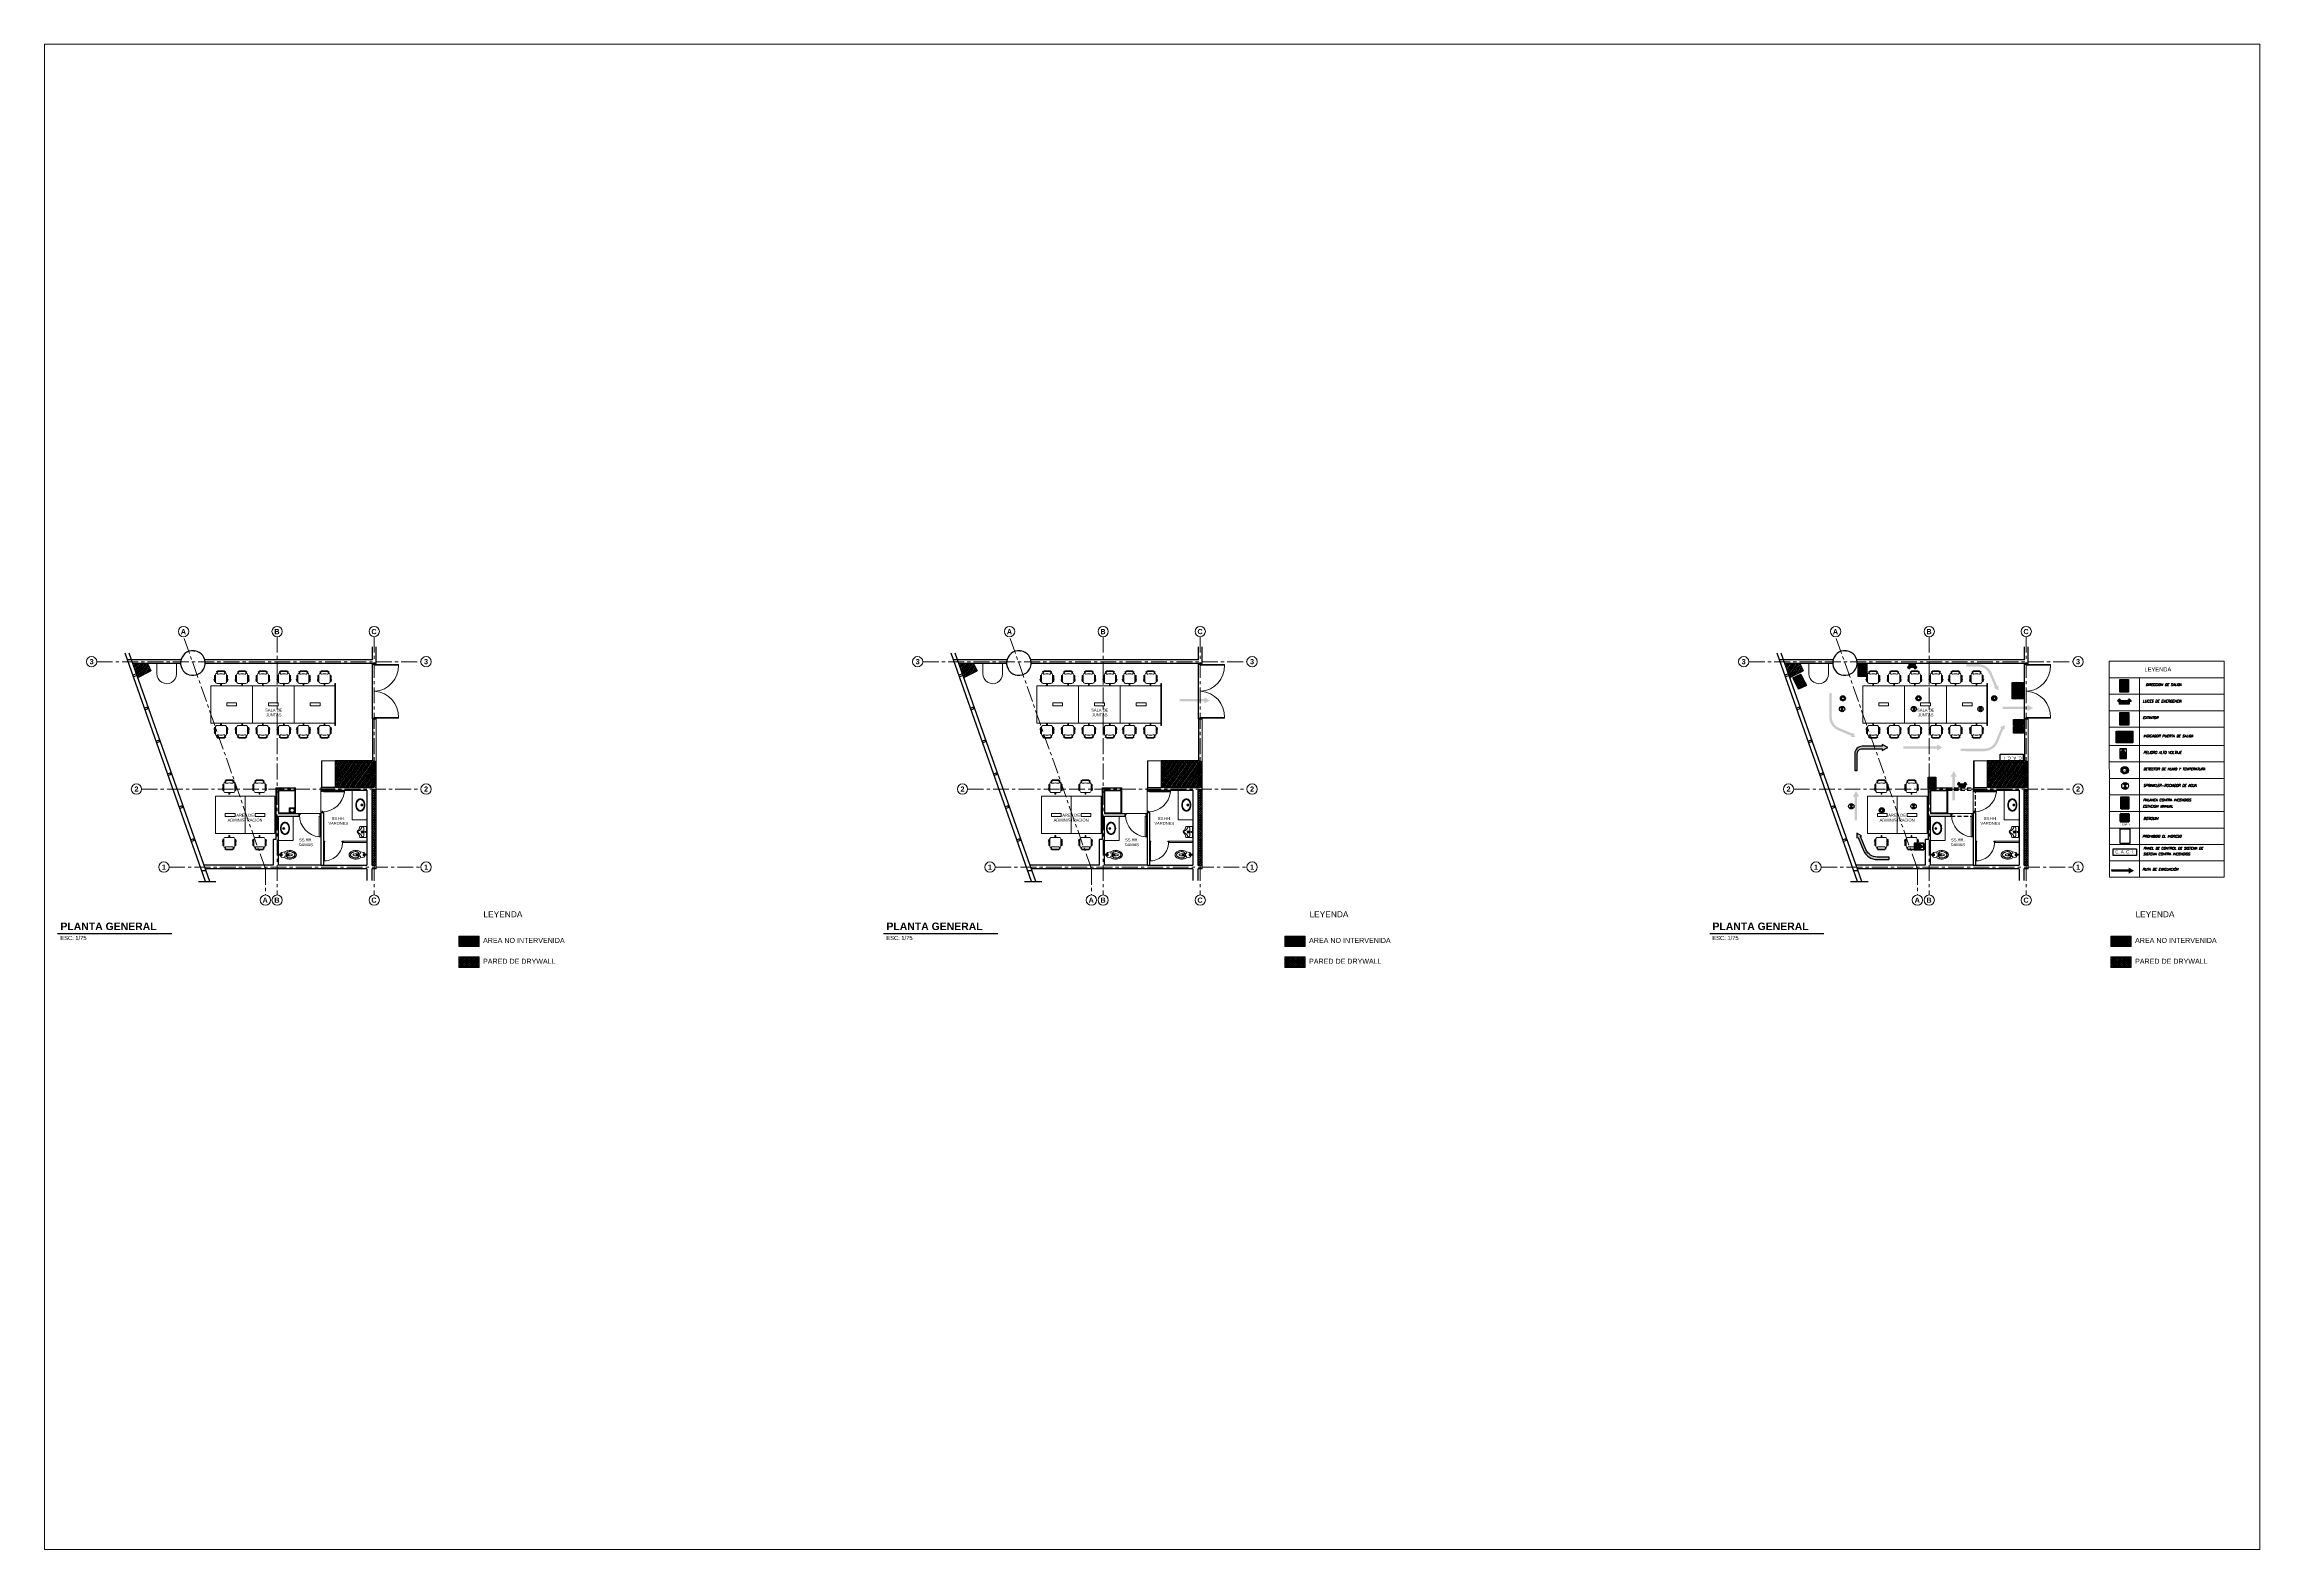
# Paper-space layout 'EVACUACIÓN' of a CAD drawing. Header units: millimetres. Extents: x 27 to 244, y 18 to 166.
# The model-space entities are those that its viewports show. They can reach past a viewport. Long polylines and large blocks are cut down to what shows.
import ezdxf
from ezdxf.enums import TextEntityAlignment as Align

# ---------------------------------------------------------------- set-up
doc = ezdxf.new("R2010")
doc.units = ezdxf.units.MM
doc.linetypes.add('CENTRO', pattern=[2, 1.25, -0.25, 0.25, -0.25])
doc.linetypes.add('DASHED', pattern=[19.05, 12.7, -6.35])
doc.layers.get('0').update_dxf_attribs({"true_color": 0xf7f7f7})
for name, color, linetype in [('0-P-005 Superficie', 6, 'Continuous'), ('0-Simb Color 10', 10, 'Continuous'), ('0-Simb Señalización EV14', 7, 'Continuous'), ('0-Simb Señalización EV17', 7, 'Continuous'), ('0-Simb Señalización EX01', 7, 'Continuous'), ('0-SIMBOLOS', 7, 'Continuous'), ('08', 8, 'Continuous'), ('AR_HATCH MUROS', 8, 'Continuous'), ('AR_MOBI SQUADRA', 8, 'Continuous'), ('ARTEFACTO', 9, 'Continuous'), ('AUTO', 8, 'Continuous'), ('bomb-HP', 2, 'Continuous'), ('CAPA2', 104, 'Continuous'), ('CARP-2', 2, 'Continuous'), ('CASCO', 254, 'Continuous'), ('COTAS', 84, 'Continuous'), ('DETALLES', 8, 'Continuous'), ('DETECTORES', 1, 'Continuous'), ('EVACUACION', 7, 'Continuous'), ('hatch', 8, 'Continuous'), ('LEYENDAS', 12, 'Continuous'), ('MARCO_FONDO_NEGRO', 7, 'Continuous'), ('NOTAS', 7, 'Continuous'), ('Pavimentos', 8, 'Continuous'), ('Ruta de evacuacion 2', 10, 'Continuous'), ('SEGURIDAD', 12, 'Continuous'), ('SENÑAL_FONDO_AMIARILLO', 40, 'Continuous'), ('SEÑAL_FONDO_AUXI_NEGRO', 250, 'Continuous'), ('TABIQUES_General', 3, 'Continuous'), ('TET-TITULOS', 2, 'Continuous'), ('TEXTO', 4, 'Continuous')]:
    doc.layers.add(name, color=color, linetype=linetype)
doc.layers.add('0-Simb Color 0-122-0', color=7, linetype='Continuous', true_color=0x007a00)
doc.layers.add('0-Simb Color 255-255-214', color=7, linetype='Continuous', true_color=0xffffd6)
for name, color, linetype, lineweight in [('A-03 DISTRIBUCION PISO 7$0$AREA NO INTERVENIDA', 8, 'Continuous', 5), ('A_MAMPARAS_PUERTAS', 251, 'Continuous', 5), ('A_Negro', 7, 'Continuous', 9), ('A_Rojo', 10, 'Continuous', 9), ('AR_EJES', 8, 'CENTRO', 5), ('LAYER 8', 250, 'Continuous', 60), ('LAYER2', 2, 'Continuous', 20), ('MOBILIARIOS', 7, 'Continuous', 5), ('TEXTURAS', 253, 'Continuous', 0)]:
    doc.layers.add(name, color=color, linetype=linetype, lineweight=lineweight)
doc.styles.add('A-03 DISTRIBUCION PISO 7$0$Standard', font='arial.ttf')
doc.styles.add('Acotaciones', font='ARIALN.TTF')
doc.styles.add('Ambientes', font='swisseb.ttf', dxfattribs={"height": 0.15})
doc.styles.add('COMIN Simb Señalizacion', font='arial.ttf')
doc.styles.add('COMIN Simb Señalizacion 2', font='ARIALNB.TTF')
doc.styles.add('franklin gothic medium', font='framd.ttf')
doc.styles.add('LETRERO', font='')
doc.styles.add('Nombre Titulos 1-50', font='', dxfattribs={"height": 0.175})
doc.styles.add('nvk-ambientes', font='swissel.ttf')
doc.styles.add('ROMANS', font='ROMANS.shx', dxfattribs={"width": 1.35})
doc.styles.get("Standard").update_dxf_attribs({"font": 'arial.ttf'})
doc.styles.add('STYLE3', font='', dxfattribs={"oblique": 15})
doc.styles.add('TEXTO-100', font='arial.ttf', dxfattribs={"height": 0.15})
doc.styles.get('LETRERO').set_extended_font_data('Arial Unicode MS')
doc.styles.get('Nombre Titulos 1-50').set_extended_font_data('Arial', bold=True)
doc.styles.get('STYLE3').set_extended_font_data('Technical')
picture_1 = doc.add_image_def('image1.jpg', size_in_pixel=(793, 1176))

# ---------------------------------------------------------------- blocks, each defined once
blk = doc.blocks.new('A$C315A2A83')
at = {"layer": 'A_MAMPARAS_PUERTAS', "color": 251, "lineweight": 0}
for points in [[(0.1, 0.875), (0.055, 0.875), (0.055, 0.85), (0, 0.85), (0, 0.9), (0.1, 0.9)], [(0.1, 0.025), (0.055, 0.025), (0.055, 0.05), (0, 0.05), (0, 0), (0.1, 0)], [(0.95, 0.83), (0.95, 0.875), (0.1, 0.875), (0.1, 0.83)]]:
    blk.add_lwpolyline(points, close=True, dxfattribs=at)
blk.add_arc((0.054, 0.926), 0.901, 270.05154, 353.88751, dxfattribs=at)
blk = doc.blocks.new('A$C1FDD0FC0')
at = {"layer": 'A_MAMPARAS_PUERTAS', "color": 251, "lineweight": 0}
for p, q in [((0.036, 0.964), (0.038, 0.964)), ((0.036, 0.964), (0.038, 0.964)), ((2.212, 0.964), (2.214, 0.964)), ((2.212, 0.964), (2.214, 0.964))]:
    blk.add_line(p, q, dxfattribs=at)
for points in [[(0.036, 0.964), (0, 0.964), (0, 1.063), (0.036, 1.063)], [(0.036, 0.964), (0, 0.964), (0, 1.063), (0.036, 1.063)], [(0.056, 0), (0.038, 0), (0.038, 0.964), (0.056, 0.964)], [(0.056, 0), (0.038, 0), (0.038, 0.964), (0.056, 0.964)], [(2.194, 0.002), (2.212, 0.002), (2.212, 0.964), (2.194, 0.964)], [(2.194, 0.002), (2.212, 0.002), (2.212, 0.964), (2.194, 0.964)], [(2.214, 0.964), (2.25, 0.964), (2.25, 1.063), (2.214, 1.063)], [(2.214, 0.964), (2.25, 0.964), (2.25, 1.063), (2.214, 1.063)]]:
    blk.add_lwpolyline(points, close=True, dxfattribs=at)
for centre, radius, start, end in [((0.096, 1.031), 1.031, 267.76233, 356.3132), ((0.096, 1.031), 1.031, 267.76233, 356.3132), ((2.152, 1.031), 1.03, 183.70342, 272.32744), ((2.152, 1.031), 1.03, 183.70342, 272.32744)]:
    blk.add_arc(centre, radius, start, end, dxfattribs=at)
blk = doc.blocks.new('SAPLS512')
at = {"color": 251, "lineweight": 0}
for p, q in [((-0.203, -0.206), (-0.225, -0.206)), ((-0.203, -0.206), (-0.203, -0.163)), ((0.151, -0.11), (-0.151, -0.11)), ((0.203, -0.206), (0.203, -0.163)), ((0.203, -0.206), (0.225, -0.206))]:
    blk.add_line(p, q, dxfattribs=at)
blk.add_lwpolyline([(0.203, -0.28), (0.225, -0.28), (0.225, 0), (-0.225, 0), (-0.225, -0.28), (-0.203, -0.28), (-0.122, -0.303, -0.087584), (-0.081, -0.321, -0.140472), (-0.071, -0.334, 0.652509), (0.071, -0.334, -0.140472), (0.081, -0.321, -0.087584), (0.122, -0.303, 0.011964)], format="xyb", close=True, dxfattribs=at)
for centre, radius in [((-0.045, -0.151), 0.003), ((-0.045, -0.169), 0.003), ((-0.045, -0.187), 0.003), ((-0.045, -0.205), 0.003), ((-0.027, -0.133), 0.003), ((-0.027, -0.151), 0.003), ((-0.027, -0.169), 0.003), ((-0.027, -0.187), 0.003), ((-0.027, -0.205), 0.003), ((-0.027, -0.223), 0.003), ((0, -0.047), 0.02), ((-0.009, -0.133), 0.003), ((-0.009, -0.151), 0.003), ((-0.009, -0.169), 0.003), ((-0.009, -0.187), 0.003), ((-0.009, -0.205), 0.003), ((-0.009, -0.223), 0.003), ((0.009, -0.133), 0.003), ((0.009, -0.151), 0.003), ((0.009, -0.169), 0.003), ((0.009, -0.187), 0.003), ((0.009, -0.205), 0.003), ((0.009, -0.223), 0.003), ((0.027, -0.133), 0.003), ((0.027, -0.151), 0.003), ((0.027, -0.169), 0.003), ((0.027, -0.187), 0.003), ((0.027, -0.205), 0.003), ((0.027, -0.223), 0.003), ((0.045, -0.151), 0.003), ((0.045, -0.169), 0.003), ((0.045, -0.187), 0.003), ((0.045, -0.205), 0.003)]:
    blk.add_circle(centre, radius, dxfattribs=at)
for centre, radius, start, end in [((-0.151, -0.163), 0.0527, 90, 180), ((-0.299, -0.464), 0.296, 24.35024, 70.78667), ((0.002, -0.319), 0.0391, 215.45344, 266.6078), ((-0.002, -0.319), 0.0391, 273.3922, 324.54656), ((0.299, -0.464), 0.296, 109.21333, 155.64976), ((0.151, -0.163), 0.0527, 0, 90)]:
    blk.add_arc(centre, radius, start, end, dxfattribs=at)
blk = doc.blocks.new('A$C50285F30')
at = {"color": 251, "lineweight": 0}
blk.add_arc((0.036, 0.739), 0.739, 270.86053, 0.88166, dxfattribs=at)
at = {"layer": 'CARP-2', "color": 251, "lineweight": 0}
for points in [[(0.025, 0.75), (0.025, 0.77), (0.05, 0.77), (0.05, 0.8), (0, 0.8), (0, 0.75)], [(0.047, 0), (0.025, 0), (0.025, 0.75), (0.047, 0.75)], [(0.775, 0.75), (0.775, 0.77), (0.75, 0.77), (0.75, 0.8), (0.8, 0.8), (0.8, 0.75)]]:
    blk.add_lwpolyline(points, close=True, dxfattribs=at)
blk = doc.blocks.new('Planta WC Carlton ADA fluxometro piso')
at = {"layer": 'ARTEFACTO', "color": 251, "linetype": 'Continuous', "lineweight": 0, "ltscale": 0.01}
for p, q in [((60132, 5191), (60141, 5191)), ((60132, 5191), (60132, 5124)), ((60132, 5124), (60141, 5124)), ((60141, 5191), (60141, 5124)), ((60141, 5178), (60229, 5178)), ((60141, 5134), (60229, 5134)), ((60290, 5188), (60229, 5188)), ((60229, 5188), (60229, 5127)), ((60229, 5127), (60255, 5127)), ((60255, 5128), (60255, 5064)), ((60263, 5128), (60263, 5064)), ((60263, 5127), (60290, 5127)), ((60290, 5127), (60290, 5188))]:
    blk.add_line(p, q, dxfattribs=at)
at = {"layer": 'ARTEFACTO', "color": 251, "linetype": 'Continuous', "lineweight": 0}
for p, q in [((60422, 5228), (60376, 5228)), ((60422, 5088), (60376, 5088)), ((60399, 5251), (60399, 5204)), ((60399, 5111), (60399, 5064)), ((60561, 5170), (60561, 5146))]:
    blk.add_line(p, q, dxfattribs=at)
at = {"layer": 'ARTEFACTO', "color": 251, "linetype": 'Continuous', "lineweight": 0, "ltscale": 0.01}
blk.add_circle((60259, 5158), 29.8, dxfattribs=at)
at = {"layer": 'ARTEFACTO', "color": 251, "linetype": 'Continuous', "lineweight": 0}
for centre, radius in [((60259, 5158), 27.8), ((60259, 5158), 20.2), ((60399, 5228), 7.14), ((60399, 5088), 7.14)]:
    blk.add_circle(centre, radius, dxfattribs=at)
for centre, radius, start, end in [((60311, 5158), 106, 127.69969, 232.30031), ((60277, 5201), 50.8, 98.39716, 127.69969), ((60277, 5114), 50.8, 232.30031, 261.60284), ((60259, 5064), 4.07, 180, 0), ((60181, 5853), 608, 278.39716, 290.03104), ((60181, 4463), 608, 69.96896, 81.60284), ((61010, 3856), 1555, 109.04693, 113.51931), ((61010, 6459), 1555, 246.48069, 250.95307), ((60566, 5158), 129, 111.86688, 248.13313), ((60566, 5158), 126, 111.86688, 248.13313), ((60509, 5158), 55.8, 142.77845, 217.22165), ((60475, 5184), 12.7, 98.50066, 142.77845), ((60475, 5132), 12.7, 217.22165, 261.45806), ((60523, 5158), 57, 164.56292, 180), ((60523, 5158), 57, 180, 195.43708), ((60507, 5162), 40.8, 146.30993, 164.56292), ((60507, 5153), 40.8, 195.43708, 213.69007), ((60551, 4674), 528, 76.98834, 98.50066), ((60497, 5169), 29, 121.85353, 146.30993), ((60497, 5147), 29, 213.69007, 238.14647), ((60551, 5640), 526, 261.45806, 283.04768), ((60491, 5179), 17.3, 90, 121.85353), ((60491, 5137), 17.3, 238.14647, 270), ((60491, 5179), 17.3, 58.14647, 90), ((60491, 5137), 17.3, 270, 301.85353), ((60473, 5019), 178, 61.66615, 83.02872), ((60473, 5296), 178, 276.97128, 298.33385), ((60485, 5169), 29, 33.69007, 58.14647), ((60485, 5147), 29, 301.85353, 326.30993), ((60598, 5025), 315, 85.83324, 107.56902), ((60598, 5290), 315, 252.43098, 274.16676), ((60475, 5162), 40.8, 15.43708, 33.69007), ((60475, 5153), 40.8, 326.30993, 344.56292), ((60460, 5158), 57, 360, 15.43708), ((60460, 5158), 57, 344.56292, 0), ((60598, 5025), 264, 86.08092, 107.56902), ((60598, 5290), 264, 252.43098, 273.91902), ((60598, 5025), 261, 86.08092, 107.56902), ((60598, 5290), 261, 252.43098, 273.91902), ((60555, 5170), 6.35, 0, 61.66615), ((60555, 5146), 6.35, 298.33385, 0), ((60579, 4989), 299, 45.00923, 83.06326), ((60579, 5326), 299, 276.93739, 314.99012), ((60579, 4989), 302, 44.97511, 83.06326), ((60579, 5326), 302, 276.93739, 315.02423), ((60579, 4989), 353, 44.55536, 83.28229), ((60579, 5326), 353, 276.71831, 315.44402), ((60663, 5158), 31.6, 282.68038, 77.31962), ((60737, 5158), 68.6, 321.53, 38.47011), ((60737, 5158), 71.8, 321.384, 38.61609), ((60737, 5158), 123, 319.92658, 40.07334)]:
    blk.add_arc(centre, radius, start, end, dxfattribs=at)
blk = doc.blocks.new('Silla')
at = {"color": 251, "lineweight": 0}
for p, q in [((0, 0.108), (0, -0.108)), ((0.008, 0.136), (0.055, 0.171)), ((0.046, 0.19), (0.028, 0.165)), ((0.028, 0.165), (0.037, 0.158)), ((0.029, 0.1), (0.029, -0.1)), ((0.088, 0.171), (0.037, 0.135)), ((0.072, 0.171), (0.046, 0.19)), ((0.055, 0.171), (0.088, 0.171)), ((0.088, 0.171), (0.088, 0.165)), ((0.131, 0.124), (0.131, 0.104)), ((0.337, 0.225), (0.339, 0.232)), ((0.352, 0.27), (0.359, 0.29)), ((0.359, 0.29), (0.389, 0.28)), ((0.371, 0.232), (0.368, 0.225)), ((0.389, 0.28), (0.385, 0.27)), ((0.512, 0.014), (0.581, 0.014)), ((0.581, 0.014), (0.581, -0.015)), ((0.008, -0.136), (0.055, -0.171)), ((0.028, -0.165), (0.037, -0.158)), ((0.046, -0.19), (0.028, -0.165)), ((0.088, -0.171), (0.037, -0.135)), ((0.072, -0.171), (0.046, -0.19)), ((0.055, -0.171), (0.088, -0.171)), ((0.088, -0.171), (0.088, -0.165)), ((0.131, -0.124), (0.131, -0.104)), ((0.337, -0.225), (0.34, -0.233)), ((0.353, -0.271), (0.359, -0.29)), ((0.359, -0.29), (0.389, -0.28)), ((0.372, -0.233), (0.368, -0.225)), ((0.389, -0.28), (0.385, -0.271)), ((0.581, -0.015), (0.512, -0.015))]:
    blk.add_line(p, q, dxfattribs=at)
for points in [[(0.159, -0.225), (0.442, -0.225, 0.414214), (0.512, -0.155), (0.512, 0.155, 0.414214), (0.442, 0.225), (0.159, 0.225, 0.370959), (0.09, 0.165)], [(0.09, -0.165, 0.374747), (0.159, -0.225)]]:
    blk.add_lwpolyline(points, format="xyb", dxfattribs=at)
for points in [[(0.184, 0.27), (0.428, 0.27), (0.428, 0.232), (0.184, 0.232)], [(0.184, -0.271), (0.428, -0.271), (0.428, -0.233), (0.184, -0.233)]]:
    blk.add_lwpolyline(points, close=True, dxfattribs=at)
for centre, radius, start, end in [((0.064, 0.105), 0.0641, 151.01156, 177.0775), ((0.097, 0.103), 0.0686, 152.06787, 182.16556), ((0.093, 0.126), 0.0387, 356.84908, 112.91842), ((0.866, 0), 0.742, 171.90427, 188.09573), ((0.064, -0.105), 0.0641, 182.9225, 208.98844), ((0.097, -0.103), 0.0686, 177.83444, 207.93213), ((0.093, -0.126), 0.0387, 247.08158, 3.15092)]:
    blk.add_arc(centre, radius, start, end, dxfattribs=at)
blk = doc.blocks.new('SAPLS501')
at = {"color": 251, "lineweight": 0}
for points in [[(0, -0.101, 0.075373), (-0.099, -0.116, 0.085733), (-0.177, -0.155, 0.106084), (-0.233, -0.219, 0.12693), (-0.25, -0.288, 0.12693), (-0.233, -0.357, 0.106084), (-0.177, -0.421, 0.085733), (-0.099, -0.461, 0.075373), (0, -0.476, 0.075373), (0.099, -0.461, 0.085733), (0.177, -0.421, 0.106084), (0.233, -0.357, 0.12693), (0.25, -0.288, 0.12693), (0.233, -0.219, 0.106084), (0.177, -0.155, 0.085733), (0.099, -0.116, 0.075373)], [(0, -0.131, 0.075373), (-0.09, -0.144, 0.085733), (-0.159, -0.179, 0.106084), (-0.206, -0.234, 0.12693), (-0.22, -0.288, 0.12693), (-0.206, -0.342, 0.106084), (-0.159, -0.397, 0.085733), (-0.09, -0.432, 0.075373), (0, -0.446, 0.075373), (0.09, -0.432, 0.085733), (0.159, -0.397, 0.106084), (0.206, -0.342, 0.12693), (0.22, -0.288, 0.12693), (0.206, -0.234, 0.106084), (0.159, -0.179, 0.085733), (0.09, -0.144, 0.075373)]]:
    blk.add_lwpolyline(points, format="xyb", close=True, dxfattribs=at)
for radius in [0.04, 0.02]:
    blk.add_circle((0, -0.233), radius, dxfattribs=at)
blk = doc.blocks.new('A$C0ACE400C')
at = {"layer": '0-Simb Color 10', "linetype": 'Continuous', "transparency": 33554687}
h = blk.add_hatch(color=256, dxfattribs=at)
h.dxf.hatch_style = 1
edge = h.paths.add_edge_path()
edge.add_line((-0.33, 0.6), (-0.37, 0.64))
edge.add_ellipse((-0.45, 0.56), major_axis=(-0.0798, -0.0798), ratio=0.124363, start_angle=180, end_angle=208.4524)
edge.add_ellipse((-0.45, 0.56), major_axis=(-0.0798, -0.0798), ratio=0.124363, start_angle=208.4524, end_angle=331.5476)
edge.add_ellipse((-0.45, 0.56), major_axis=(-0.0798, -0.0798), ratio=0.124363, start_angle=331.5476, end_angle=360)
edge.add_line((-0.53, 0.48), (-0.49, 0.44))
edge.add_arc((-0.56, 0.1), 0.346, 63.0651, 78.3823, ccw=False)
edge.add_line((-0.4, 0.41), (-0.4, 0.22))
edge.add_line((-0.4, 0.22), (0.14, 0.22))
edge.add_line((0.14, 0.22), (0.14, 0.41))
edge.add_arc((0.3, 0.1), 0.346, 101.6177, 116.9349, ccw=False)
edge.add_line((0.23, 0.44), (0.27, 0.48))
edge.add_ellipse((0.19, 0.56), major_axis=(0.0798, -0.0798), ratio=0.124363, start_angle=0, end_angle=28.4524)
edge.add_ellipse((0.19, 0.56), major_axis=(0.0798, -0.0798), ratio=0.124363, start_angle=28.4524, end_angle=151.5476)
edge.add_ellipse((0.19, 0.56), major_axis=(0.0798, -0.0798), ratio=0.124363, start_angle=151.5476, end_angle=180)
edge.add_line((0.11, 0.64), (0.07, 0.6))
edge.add_arc((-0.27, 0.67), 0.346, 318.4894, 348.3827, ccw=False)
edge.add_ellipse((0.03, 0.4), major_axis=(0.0399, -0.0399), ratio=0.248727, start_angle=-145.5027, end_angle=179.952, ccw=False)
edge.add_line((-0.01, 0.43), (-0.25, 0.43))
edge.add_ellipse((-0.29, 0.4), major_axis=(-0.0399, -0.0399), ratio=0.248727, start_angle=180.048, end_angle=505.5027, ccw=False)
edge.add_arc((0.01, 0.67), 0.346, 191.6173, 221.5106, ccw=False)
h = blk.add_hatch(color=256, dxfattribs=at)
h.dxf.hatch_style = 1
edge = h.paths.add_edge_path()
edge.add_ellipse((0.19, 0.56), major_axis=(0.0798, -0.0798), ratio=0.124363, start_angle=28.4524, end_angle=151.5476, ccw=False)
edge.add_arc((0.04, 0.41), 0.241, 20.6763, 69.3237)
edge = h.paths.add_edge_path()
edge.add_ellipse((-0.45, 0.56), major_axis=(-0.0798, -0.0798), ratio=0.124363, start_angle=208.4524, end_angle=331.5476, ccw=False)
edge.add_arc((-0.3, 0.41), 0.241, 110.6763, 159.3237)
h = blk.add_hatch(color=256, dxfattribs=at)
h.dxf.hatch_style = 1
edge = h.paths.add_edge_path()
edge.add_ellipse((0.03, 0.4), major_axis=(0.0399, -0.0399), ratio=0.248727, start_angle=-145.5027, end_angle=179.952)
edge.add_ellipse((0.03, 0.4), major_axis=(0.0399, -0.0399), ratio=0.248727, start_angle=179.952, end_angle=180)
edge.add_ellipse((0.03, 0.4), major_axis=(0.0399, -0.0399), ratio=0.248727, start_angle=-180, end_angle=-145.5027)
edge = h.paths.add_edge_path()
edge.add_ellipse((-0.29, 0.4), major_axis=(-0.0399, -0.0399), ratio=0.248727, start_angle=180.048, end_angle=505.5027)
edge.add_ellipse((-0.29, 0.4), major_axis=(-0.0399, -0.0399), ratio=0.248727, start_angle=505.5027, end_angle=540.048)
h = blk.add_hatch(color=256, dxfattribs=at)
h.dxf.hatch_style = 1
edge = h.paths.add_edge_path()
edge.add_line((0.04, 0.51), (-0.3, 0.51))
edge.add_arc((0.01, 0.67), 0.346, 207.0384, 221.5106)
edge.add_ellipse((-0.29, 0.4), major_axis=(-0.0399, -0.0399), ratio=0.248727, start_angle=505.5027, end_angle=540.048, ccw=False)
edge.add_line((-0.25, 0.43), (-0.01, 0.43))
edge.add_ellipse((0.03, 0.4), major_axis=(0.0399, -0.0399), ratio=0.248727, start_angle=-180, end_angle=-145.5027, ccw=False)
edge.add_ellipse((0.03, 0.4), major_axis=(0.0399, -0.0399), ratio=0.248727, start_angle=-145.5027, end_angle=179.952)
edge.add_arc((-0.27, 0.67), 0.346, 318.4894, 332.9616)
at = {"color": 0, "linetype": 'ByBlock', "lineweight": -2}
for p, q in [((-0.53, 0.48), (-0.49, 0.44)), ((-0.4, 0.41), (-0.4, 0.22)), ((0.14, 0.22), (-0.4, 0.22)), ((-0.37, 0.64), (-0.33, 0.6)), ((0.04, 0.51), (-0.3, 0.51)), ((-0.01, 0.43), (-0.25, 0.43)), ((0.11, 0.64), (0.07, 0.6)), ((0.11, 0.64), (0.07, 0.6)), ((0.14, 0.22), (0.14, 0.41)), ((0.14, 0.41), (0.14, 0.22)), ((0.27, 0.48), (0.23, 0.44)), ((0.27, 0.48), (0.23, 0.44))]:
    blk.add_line(p, q, dxfattribs=at)
for centre, radius, start, end in [((-0.3, 0.41), 0.241, 110.6763, 159.3237), ((-0.56, 0.1), 0.346, 48.4874, 78.3825), ((0.01, 0.67), 0.346, 191.6175, 221.5126), ((-0.27, 0.67), 0.346, 318.4874, 348.3825), ((-0.27, 0.67), 0.346, 318.4874, 348.3825), ((0.3, 0.1), 0.346, 101.6175, 131.5126), ((0.3, 0.1), 0.346, 101.6175, 131.5126), ((0.04, 0.41), 0.241, 20.6763, 69.3237), ((0.04, 0.41), 0.241, 20.6763, 69.3237)]:
    blk.add_arc(centre, radius, start, end, dxfattribs=at)
for centre, major_axis, ratio, end_param in [((-0.45, 0.56), (-0.0798, -0.0798), 0.124363, 6.283185), ((-0.29, 0.4), (-0.0399, -0.0399), 0.248727, 9.424778)]:
    blk.add_ellipse(centre, major_axis=major_axis, ratio=ratio, start_param=3.141593, end_param=end_param, dxfattribs=at)
at = {"color": 0, "linetype": 'ByBlock', "lineweight": -2, "extrusion": (0, 0, -1)}
for centre, major_axis, ratio, end_param in [((0.03, 0.4), (0.0399, -0.0399), 0.248727, 9.424778), ((0.03, 0.4), (0.0399, -0.0399), 0.248727, 9.424778), ((0.19, 0.56), (0.0798, -0.0798), 0.124363, 6.283185), ((0.19, 0.56), (0.0798, -0.0798), 0.124363, 6.283185)]:
    blk.add_ellipse(centre, major_axis=major_axis, ratio=ratio, start_param=3.141593, end_param=end_param, dxfattribs=at)
blk = doc.blocks.new('pulsa2')
at = {"layer": '0-Simb Color 10'}
h = blk.add_hatch(color=256, dxfattribs=at)
h.paths.add_polyline_path([(631.8, 156), (628.2, 156), (628.2, 154.2), (631.8, 154.2)])
h.paths.add_polyline_path([(631, 154.9), (631, 154.9), (630.9, 155), (630.7, 155), (630.7, 154.9), (630.7, 154.9), (630.8, 155.3), (630.8, 155.3)], flags=16)
h.paths.add_polyline_path([(631.2, 154.7), (631.2, 154.6), (631.3, 154.6), (631.3, 154.6), (631.3, 154.6), (631.3, 154.6), (631.3, 154.6), (631.3, 154.6), (631.3, 154.6), (631.3, 154.6), (631.3, 154.6), (631.2, 154.6), (631.2, 154.6), (631.2, 154.6), (631.2, 154.6), (631.2, 154.6), (631.2, 154.6), (631.2, 154.6), (631.2, 154.6), (631.1, 154.6), (631.1, 154.6), (631.1, 154.6), (631.1, 154.6), (631.1, 154.6), (631.1, 154.6), (631.1, 154.5), (631.1, 154.5), (631.1, 154.5), (631.1, 154.5), (631.2, 154.5), (631.2, 154.5), (631.3, 154.5), (631.3, 154.5), (631.3, 154.4), (631.3, 154.4), (631.3, 154.4), (631.3, 154.4), (631.3, 154.4), (631.3, 154.3), (631.3, 154.3), (631.3, 154.3), (631.2, 154.3), (631.2, 154.3), (631.2, 154.3), (631.2, 154.3), (631.1, 154.3), (631.1, 154.3), (631.1, 154.3), (631.1, 154.3), (631.1, 154.3), (631, 154.3), (631, 154.4), (631, 154.4), (631, 154.4), (631, 154.4), (631.1, 154.4), (631.1, 154.4), (631.1, 154.4), (631.1, 154.4), (631.1, 154.4), (631.1, 154.3), (631.1, 154.3), (631.2, 154.3), (631.2, 154.3), (631.2, 154.3), (631.2, 154.3), (631.2, 154.4), (631.2, 154.4), (631.3, 154.4), (631.3, 154.4), (631.3, 154.4), (631.3, 154.4), (631.3, 154.4), (631.3, 154.4), (631.2, 154.4), (631.2, 154.4), (631.2, 154.4), (631.2, 154.5), (631.2, 154.5), (631.1, 154.5), (631.1, 154.5), (631.1, 154.5), (631.1, 154.5), (631.1, 154.5), (631, 154.5), (631, 154.5), (631, 154.5), (631, 154.6), (631, 154.6), (631, 154.6), (631, 154.6), (631, 154.6), (631.1, 154.6), (631.1, 154.6), (631.1, 154.6), (631.1, 154.6), (631.1, 154.7), (631.1, 154.7), (631.1, 154.7), (631.1, 154.7), (631.2, 154.7), (631.2, 154.7), (631.2, 154.7), (631.2, 154.7)], flags=16)
h.paths.add_polyline_path([(630.9, 155.1), (630.8, 155.1), (630.8, 155.2)], flags=0)
h.paths.add_polyline_path([(631, 155.5), (631, 155.5), (630.9, 155.6), (630.8, 155.6), (630.7, 155.5), (630.7, 155.5), (630.8, 155.9), (630.9, 155.9)], flags=16)
h.paths.add_polyline_path([(631, 154.5, -1), (630.6, 154.5, -1)], flags=16)
h.paths.add_polyline_path([(630.9, 155.7), (630.8, 155.7), (630.8, 155.8)], flags=0)
h.paths.add_polyline_path([(630.9, 154.5, -1), (630.6, 154.5, -1)], flags=0)
h.paths.add_polyline_path([(630.5, 155.1), (630.6, 154.9), (630.6, 154.9), (630.5, 155.1), (630.4, 155.1), (630.4, 154.9), (630.3, 154.9), (630.3, 155.3), (630.5, 155.3, -0.845012)], flags=16)
h.paths.add_polyline_path([(630.5, 155.1), (630.5, 155.1, -0.003653), (630.5, 155.1), (630.4, 155.1), (630.4, 155.2), (630.5, 155.2, -0.76585)], flags=0)
h.paths.add_polyline_path([(630.6, 155.5), (630.6, 155.5), (630.6, 155.8), (630.5, 155.5), (630.5, 155.5), (630.4, 155.8), (630.4, 155.5), (630.3, 155.5), (630.3, 155.9), (630.4, 155.9), (630.5, 155.6), (630.6, 155.9), (630.6, 155.9)], flags=16)
h.paths.add_polyline_path([(630.6, 154.7), (630.6, 154.3), (630.5, 154.3), (630.5, 154.7)], flags=16)
h.paths.add_polyline_path([(630.3, 154.3), (630.1, 154.3), (630.1, 154.7), (630.3, 154.7, -0.749883)], flags=16)
h.paths.add_polyline_path([(630.3, 155.2), (630.2, 155.2), (630.2, 154.9), (630.1, 154.9), (630.1, 155.2), (630, 155.2), (630, 155.3), (630.3, 155.3)], flags=16)
h.paths.add_polyline_path([(630.3, 154.3), (630.2, 154.3), (630.2, 154.6), (630.3, 154.6, -0.741722)], flags=0)
h.paths.add_polyline_path([(630.3, 155.5), (630.2, 155.5), (630.1, 155.7), (630, 155.7), (630, 155.5), (629.9, 155.5), (629.9, 155.9), (630.1, 155.9, -0.845012), (630.1, 155.7)], flags=16)
h.paths.add_polyline_path([(630.1, 155.7), (630.1, 155.7, -0.003653), (630.1, 155.7), (630, 155.7), (630, 155.8), (630.1, 155.8, -0.76585)], flags=0)
h.paths.add_polyline_path([(630.1, 154.7), (630.1, 154.3), (630.1, 154.3), (630, 154.3), (629.8, 154.6), (629.8, 154.3), (629.8, 154.3), (629.8, 154.7), (629.8, 154.7), (630, 154.4), (630, 154.7)], flags=16)
h.paths.add_polyline_path([(629.9, 154.9), (629.9, 154.9), (629.9, 154.9), (629.7, 155.2), (629.7, 154.9), (629.7, 154.9), (629.7, 155.3), (629.7, 155.3), (629.9, 155), (629.9, 155.3), (629.9, 155.3)], flags=16)
h.paths.add_polyline_path([(629.9, 155.5), (629.9, 155.5), (629.8, 155.6), (629.7, 155.6), (629.6, 155.5), (629.6, 155.5), (629.7, 155.9), (629.8, 155.9)], flags=16)
h.paths.add_polyline_path([(629.8, 155.7), (629.7, 155.7), (629.7, 155.8)], flags=0)
h.paths.add_polyline_path([(629.7, 154.7), (629.7, 154.6), (629.5, 154.6), (629.5, 154.5), (629.7, 154.5), (629.7, 154.5), (629.5, 154.5), (629.5, 154.3), (629.7, 154.3), (629.7, 154.3), (629.4, 154.3), (629.4, 154.7)], flags=16)
h.paths.add_polyline_path([(629.2, 155.1, -1), (629.6, 155.1, -1)], flags=16)
h.paths.add_polyline_path([(629.3, 155.1, -1), (629.6, 155.1, -1)], flags=0)
h.paths.add_polyline_path([(629.5, 155.5), (629.2, 155.5), (629.2, 155.9), (629.3, 155.9), (629.3, 155.6), (629.5, 155.6)], flags=16)
h.paths.add_polyline_path([(629.4, 154.6), (629.3, 154.5, 3.415054), (629.3, 154.4), (629.4, 154.4, -3.586547)], flags=16)
h.paths.add_polyline_path([(629.2, 155.2), (629.1, 155.2, 3.415054), (629.1, 155), (629.2, 155, -3.586547)], flags=16)
h.paths.add_polyline_path([(629.2, 155.5), (629.1, 155.5), (629.1, 155.6), (628.9, 155.6), (628.9, 155.5), (628.8, 155.5), (629, 155.9), (629, 155.9)], flags=16)
h.paths.add_polyline_path([(629.1, 155.7), (628.9, 155.7), (629, 155.8)], flags=0)
h.paths.add_polyline_path([(629, 154.7), (629, 154.3), (629, 154.3), (628.9, 154.3), (628.8, 154.6), (628.8, 154.3), (628.7, 154.3), (628.7, 154.7), (628.8, 154.7), (629, 154.4), (629, 154.7)], flags=16)
h.paths.add_polyline_path([(628.6, 154.7), (628.6, 154.3), (628.6, 154.3), (628.6, 154.7)], flags=16)
h.paths.add_polyline_path([(628.2, 159.7), (628.2, 156.1), (631.8, 156.1), (631.8, 159.7)])
h.paths.add_polyline_path([(630.8, 158.7), (630.8, 158.7), (630.9, 158.7), (630.9, 158.7), (631, 158.7), (631, 158.6), (631.1, 158.6), (631.2, 158.5), (631.1, 158.5), (631.1, 158.6), (631.1, 158.7), (631.1, 158.8), (631.1, 158.8), (631.1, 158.9), (631.1, 158.9), (631.1, 159), (631.1, 159.1), (631.1, 159.2), (631.1, 159.2), (631.1, 159.1), (631.1, 159.1), (631.1, 159), (631.2, 158.9), (631.2, 158.9), (631.2, 158.9), (631.2, 158.8), (631.3, 158.8), (631.3, 158.8), (631.3, 158.8), (631.4, 158.7), (631.4, 157.8), (631.4, 157.8), (631.3, 157.9), (631.3, 157.9), (631.3, 157.9), (631.3, 157.9), (631.3, 157.9), (631.3, 157.8), (631.3, 157.7), (631.3, 157.7), (631.3, 157.6), (631.3, 157.6), (631.3, 157.5), (631.3, 157.4), (631.3, 157.4), (631.3, 157.4), (631.2, 157.4), (631.2, 157.5), (631.2, 157.5), (631.2, 157.5), (631.2, 157.5), (631.2, 157.6), (631.2, 157.7), (631.1, 157.7), (631.1, 157.7), (631.1, 157.6), (631.1, 157.6), (631.1, 157.5), (631.1, 157.5), (631.1, 157.4), (631.1, 157.4), (631.1, 157.3), (631.1, 157.2), (631.1, 157.1), (631.2, 157.1), (631.1, 157.1), (631, 157.1), (631, 157.2), (631, 157.3), (631, 157.3), (630.9, 157.4), (630.9, 157.5), (630.9, 157.5), (630.9, 157.5), (630.8, 157.4), (630.9, 157.3), (630.9, 157.2), (630.9, 157.2), (630.8, 157.3), (630.8, 157.3), (630.8, 157.2), (630.8, 157.2), (630.8, 157.2), (630.8, 157.1), (630.9, 157), (630.9, 157), (631, 156.9), (631, 156.9), (631, 156.8), (631.1, 156.7), (631.2, 156.6), (631.1, 156.6), (631, 156.7), (630.9, 156.7), (630.8, 156.8), (630.7, 156.9), (630.6, 156.9), (630.6, 157), (630.5, 157.1), (630.5, 157.2), (630.5, 157.3), (630.5, 157.3), (630.4, 157.4), (630.4, 157.5), (630.4, 157.6), (630.4, 157.6), (630.4, 157.7), (630.3, 157.7), (630.3, 157.7), (630.3, 157.7), (630.3, 157.8), (630.3, 157.8), (630.3, 157.8), (630.3, 157.8), (630.4, 157.8), (630.4, 157.8), (630.4, 157.8), (630.5, 157.8), (630.5, 157.7), (630.5, 157.7), (630.5, 157.7), (630.6, 157.7), (630.6, 157.6), (630.6, 157.6), (630.6, 157.7), (630.7, 157.7), (630.7, 157.8), (630.7, 157.8), (630.7, 157.9), (630.7, 158), (630.7, 158), (630.7, 158), (630.7, 158.1), (630.7, 158.1), (630.6, 158.2), (630.6, 158.2), (630.6, 158.3), (630.7, 158.3), (630.7, 158.2), (630.7, 158.2), (630.8, 158.2), (630.8, 158.1), (630.8, 158.1), (630.8, 158), (630.9, 158), (630.9, 158.1), (630.9, 158.1), (630.9, 158.2), (630.9, 158.3), (630.9, 158.4), (630.9, 158.5), (630.9, 158.5), (630.9, 158.5), (630.9, 158.6), (630.8, 158.7), (630.8, 158.7)], flags=16)
h.paths.add_polyline_path([(629.5, 158.8, -0.414214), (629.3, 158.7), (629.3, 158.7, 0.178677), (629.2, 158.8, 2.853425), (629, 158.9, 0.339036), (628.9, 158.7, -0.271299), (628.8, 158.8), (628.8, 159.2, -0.414214), (629, 159.3), (629.3, 159.3, -0.414214), (629.5, 159.2)], flags=16)
h.paths.add_polyline_path([(629.8, 158), (629.9, 158), (629.9, 158), (629.9, 158), (629.9, 158), (629.9, 157.9), (629.9, 157.9), (629.9, 157.8), (629.9, 157.7), (629.9, 157.5), (629.9, 157.4), (629.9, 157.3), (629.9, 157.2), (629.9, 157.1), (629.9, 157), (629.8, 156.9), (629.8, 156.5), (629, 156.5), (629, 156.9), (628.9, 157), (628.8, 157.1), (628.8, 157.3), (628.7, 157.4), (628.7, 157.5), (628.7, 158, -1), (628.9, 158), (628.9, 157.5), (629, 157.5), (629, 158.7, -1.038816), (629.2, 158.7), (629.2, 158.2), (629.2, 158.2), (629.2, 158.2), (629.2, 158.2), (629.2, 158.2), (629.2, 158.2), (629.3, 158.2), (629.3, 158.2), (629.3, 158.2), (629.3, 158.2), (629.3, 158.2), (629.3, 158.2), (629.4, 158.2), (629.4, 158.2), (629.4, 158.2), (629.4, 158.2), (629.4, 158.2), (629.4, 158.2), (629.5, 158.1), (629.5, 158.1), (629.5, 158.1), (629.5, 158.1), (629.5, 158.1), (629.5, 158.1), (629.5, 158.1), (629.5, 158.1), (629.5, 158.1), (629.6, 158.1), (629.6, 158.2), (629.6, 158.2), (629.6, 158.2), (629.6, 158.2), (629.6, 158.1), (629.7, 158.1), (629.7, 158.1), (629.7, 158.1), (629.7, 158.1), (629.7, 158), (629.7, 158), (629.7, 158), (629.7, 158), (629.7, 158), (629.7, 158), (629.8, 158), (629.8, 158), (629.8, 158), (629.8, 158), (629.8, 158), (629.8, 158)], flags=16)
at = {"layer": '0-Simb Color 255-255-214'}
blk.add_hatch(color=256, dxfattribs=at).paths.add_polyline_path([(628.1, 159.8), (631.9, 159.8), (631.9, 154.1), (628.1, 154.1)])
at = {"layer": '0-Simb Señalización EX01'}
blk.add_lwpolyline([(628.1, 159.8), (631.9, 159.8), (631.9, 154.1), (628.1, 154.1)], close=True, dxfattribs=at)
at = {"layer": '08'}
for p, q in [((628.8, 158.8), (628.8, 159.2)), ((628.9, 158), (628.9, 157.5)), ((629, 159.3), (629.3, 159.3)), ((629, 156.9), (629, 156.5)), ((629.3, 158.7), (629.3, 158.7)), ((629.5, 158.8), (629.5, 159.2)), ((629.8, 156.9), (629.8, 156.5)), ((631.4, 158.7), (631.4, 157.8)), ((628.2, 156), (631.8, 156)), ((628.2, 156), (628.2, 154.2)), ((628.2, 154.2), (631.8, 154.2)), ((628.6, 154.7), (628.6, 154.7)), ((628.6, 154.7), (628.6, 154.3)), ((628.6, 154.7), (628.6, 154.3)), ((628.6, 154.3), (628.6, 154.3)), ((628.6, 154.3), (628.6, 154.3)), ((628.7, 154.7), (628.8, 154.7)), ((628.7, 154.7), (628.7, 154.3)), ((628.8, 154.3), (628.7, 154.3)), ((629, 155.9), (628.8, 155.5)), ((628.9, 155.5), (628.8, 155.5)), ((628.8, 154.7), (629, 154.4)), ((628.8, 154.6), (628.8, 154.3)), ((628.8, 154.6), (628.9, 154.3)), ((629, 155.8), (628.9, 155.7)), ((628.9, 155.7), (629.1, 155.7)), ((628.9, 155.6), (628.9, 155.5)), ((629.1, 155.6), (628.9, 155.6)), ((629, 154.3), (628.9, 154.3)), ((629, 156.5), (629.8, 156.5)), ((629, 155.9), (629, 155.9)), ((629, 155.9), (629.2, 155.5)), ((629, 155.8), (629.1, 155.7)), ((629, 154.7), (629, 154.7)), ((629, 154.7), (629, 154.3)), ((629, 154.7), (629, 154.4)), ((629, 154.3), (629, 154.3)), ((629.1, 155.6), (629.1, 155.5)), ((629.2, 155.5), (629.1, 155.5)), ((629.1, 155.2), (629.2, 155.2)), ((629.1, 155), (629.2, 155)), ((629.2, 155.9), (629.3, 155.9)), ((629.2, 155.9), (629.2, 155.5)), ((629.5, 155.5), (629.2, 155.5)), ((629.3, 155.9), (629.3, 155.6)), ((629.5, 155.6), (629.3, 155.6)), ((629.3, 154.5), (629.4, 154.6)), ((629.3, 154.4), (629.4, 154.4)), ((629.4, 154.7), (629.7, 154.7)), ((629.4, 154.7), (629.4, 154.3)), ((629.7, 154.3), (629.4, 154.3)), ((629.5, 155.6), (629.5, 155.5)), ((629.5, 154.6), (629.5, 154.5)), ((629.7, 154.6), (629.5, 154.6)), ((629.5, 154.5), (629.5, 154.3)), ((629.7, 154.5), (629.5, 154.5)), ((629.7, 154.5), (629.5, 154.5)), ((629.7, 154.3), (629.5, 154.3)), ((629.7, 155.9), (629.6, 155.5)), ((629.7, 155.6), (629.6, 155.5)), ((629.6, 155.5), (629.6, 155.5)), ((629.7, 155.9), (629.8, 155.9)), ((629.7, 155.8), (629.7, 155.7)), ((629.7, 155.8), (629.8, 155.7)), ((629.7, 155.7), (629.8, 155.7)), ((629.8, 155.6), (629.7, 155.6)), ((629.7, 155.3), (629.7, 155.3)), ((629.7, 155.3), (629.7, 154.9)), ((629.7, 155.3), (629.9, 155)), ((629.7, 155.2), (629.7, 154.9)), ((629.7, 155.2), (629.9, 154.9)), ((629.7, 154.9), (629.7, 154.9)), ((629.7, 154.7), (629.7, 154.6)), ((629.7, 154.5), (629.7, 154.5)), ((629.7, 154.3), (629.7, 154.3)), ((629.8, 155.9), (629.9, 155.5)), ((629.8, 155.6), (629.9, 155.5)), ((629.8, 154.7), (629.8, 154.7)), ((629.8, 154.7), (629.8, 154.3)), ((629.8, 154.7), (630, 154.4)), ((629.8, 154.6), (629.8, 154.3)), ((629.8, 154.6), (630, 154.3)), ((629.8, 154.3), (629.8, 154.3)), ((629.9, 155.9), (630.1, 155.9)), ((629.9, 155.9), (629.9, 155.5)), ((630, 155.5), (629.9, 155.5)), ((629.9, 155.5), (629.9, 155.5)), ((629.9, 155.3), (629.9, 155.3)), ((629.9, 155.3), (629.9, 154.9)), ((629.9, 155.3), (629.9, 155)), ((629.9, 154.9), (629.9, 154.9)), ((629.9, 154.9), (629.9, 154.9)), ((630, 155.8), (630, 155.7)), ((630, 155.8), (630.1, 155.8)), ((630, 155.7), (630, 155.5)), ((630, 155.7), (630.1, 155.7)), ((630, 155.7), (630.1, 155.7)), ((630, 155.3), (630.3, 155.3)), ((630, 155.3), (630, 155.2)), ((630.1, 155.2), (630, 155.2)), ((630, 154.7), (630.1, 154.7)), ((630, 154.7), (630, 154.4)), ((630.1, 154.3), (630, 154.3)), ((630.2, 155.5), (630.1, 155.7)), ((630.3, 155.5), (630.1, 155.7)), ((630.1, 155.2), (630.1, 154.9)), ((630.2, 154.9), (630.1, 154.9)), ((630.1, 154.7), (630.3, 154.7)), ((630.1, 154.7), (630.1, 154.3)), ((630.1, 154.7), (630.1, 154.3)), ((630.3, 154.3), (630.1, 154.3)), ((630.1, 154.3), (630.1, 154.3)), ((630.3, 155.5), (630.2, 155.5)), ((630.2, 155.2), (630.2, 154.9)), ((630.3, 155.2), (630.2, 155.2)), ((630.2, 154.6), (630.2, 154.3)), ((630.2, 154.6), (630.3, 154.6)), ((630.2, 154.3), (630.3, 154.3)), ((630.3, 155.9), (630.3, 155.5)), ((630.3, 155.9), (630.4, 155.9)), ((630.4, 155.5), (630.3, 155.5)), ((630.3, 155.3), (630.3, 155.2)), ((630.3, 155.3), (630.5, 155.3)), ((630.3, 155.3), (630.3, 154.9)), ((630.4, 154.9), (630.3, 154.9)), ((630.5, 155.6), (630.4, 155.9)), ((630.5, 155.5), (630.4, 155.8)), ((630.4, 155.8), (630.4, 155.5)), ((630.4, 155.2), (630.4, 155.1)), ((630.4, 155.2), (630.5, 155.2)), ((630.4, 155.1), (630.4, 154.9)), ((630.4, 155.1), (630.5, 155.1)), ((630.4, 155.1), (630.5, 155.1)), ((630.5, 155.6), (630.6, 155.9)), ((630.5, 155.5), (630.6, 155.8)), ((630.5, 155.5), (630.5, 155.5)), ((630.6, 154.9), (630.5, 155.1)), ((630.6, 154.9), (630.5, 155.1)), ((630.5, 154.7), (630.6, 154.7)), ((630.5, 154.7), (630.5, 154.3)), ((630.6, 154.3), (630.5, 154.3)), ((630.6, 155.9), (630.6, 155.5)), ((630.6, 155.9), (630.6, 155.9)), ((630.6, 155.8), (630.6, 155.5)), ((630.6, 155.5), (630.6, 155.5)), ((630.6, 154.9), (630.6, 154.9)), ((630.6, 154.7), (630.6, 154.3)), ((630.8, 155.9), (630.7, 155.5)), ((630.8, 155.6), (630.7, 155.5)), ((630.7, 155.5), (630.7, 155.5)), ((630.8, 155.3), (630.7, 154.9)), ((630.7, 155), (630.7, 154.9)), ((630.9, 155), (630.7, 155)), ((630.7, 154.9), (630.7, 154.9)), ((630.8, 155.9), (630.9, 155.9)), ((630.8, 155.8), (630.8, 155.7)), ((630.8, 155.8), (630.9, 155.7)), ((630.8, 155.7), (630.9, 155.7)), ((630.9, 155.6), (630.8, 155.6)), ((630.8, 155.3), (630.8, 155.3)), ((630.8, 155.3), (631, 154.9)), ((630.8, 155.2), (630.8, 155.1)), ((630.8, 155.2), (630.9, 155.1)), ((630.8, 155.1), (630.9, 155.1)), ((630.9, 155.9), (631, 155.5)), ((630.9, 155.6), (631, 155.5)), ((630.9, 155), (631, 154.9)), ((631, 155.5), (631, 155.5)), ((631, 154.9), (631, 154.9)), ((631.8, 156), (631.8, 154.2))]:
    blk.add_line(p, q, dxfattribs=at)
blk.add_lwpolyline([(628.2, 159.7), (631.8, 159.7), (631.8, 156.1), (628.2, 156.1)], close=True, dxfattribs=at)
for points in [[(629, 156.9), (628.9, 157), (628.8, 157.1), (628.8, 157.3), (628.7, 157.4), (628.7, 157.5), (628.7, 158), (628.7, 158), (628.7, 158)], [(628.9, 157.5), (629, 157.5)], [(629, 158.7), (629, 157.5)], [(629.2, 158.7), (629.2, 158.2)], [(629.2, 158.2), (629.2, 158.2), (629.2, 158.2), (629.2, 158.2), (629.2, 158.2), (629.2, 158.2), (629.2, 158.2), (629.3, 158.2), (629.3, 158.2), (629.3, 158.2), (629.3, 158.2), (629.3, 158.2), (629.3, 158.2), (629.4, 158.2), (629.4, 158.2), (629.4, 158.2), (629.4, 158.2), (629.4, 158.2), (629.4, 158.2), (629.5, 158.1), (629.5, 158.1), (629.5, 158.1), (629.5, 158.1), (629.5, 158.1), (629.5, 158.1), (629.5, 158.1), (629.5, 158.1), (629.5, 158.1), (629.6, 158.1), (629.6, 158.2), (629.6, 158.2), (629.6, 158.2), (629.6, 158.2), (629.6, 158.1), (629.7, 158.1), (629.7, 158.1), (629.7, 158.1), (629.7, 158.1), (629.7, 158), (629.7, 158), (629.7, 158), (629.7, 158), (629.7, 158), (629.7, 158), (629.8, 158), (629.8, 158), (629.8, 158), (629.8, 158), (629.8, 158), (629.8, 158), (629.8, 158), (629.9, 158), (629.9, 158), (629.9, 158), (629.9, 158), (629.9, 158)], [(629.9, 158), (629.9, 158), (629.9, 157.9), (629.9, 157.9), (629.9, 157.8), (629.9, 157.7), (629.9, 157.5), (629.9, 157.4), (629.9, 157.3), (629.9, 157.2), (629.9, 157.1), (629.9, 157), (629.8, 156.9)], [(631.1, 159.2), (631.1, 159.2), (631.1, 159.1), (631.1, 159), (631.1, 158.9), (631.1, 158.9), (631.1, 158.8), (631.1, 158.8), (631.1, 158.7), (631.1, 158.6), (631.1, 158.5), (631.2, 158.5), (631.1, 158.6), (631, 158.6), (631, 158.7), (630.9, 158.7), (630.9, 158.7), (630.8, 158.7), (630.8, 158.7), (630.8, 158.7), (630.8, 158.7), (630.9, 158.6), (630.9, 158.5), (630.9, 158.5), (630.9, 158.5), (630.9, 158.4), (630.9, 158.3), (630.9, 158.2), (630.9, 158.1), (630.9, 158.1), (630.9, 158), (630.8, 158), (630.8, 158.1), (630.8, 158.1), (630.8, 158.2), (630.7, 158.2), (630.7, 158.2), (630.7, 158.3), (630.6, 158.3), (630.6, 158.3), (630.6, 158.3), (630.6, 158.2), (630.6, 158.2), (630.7, 158.1), (630.7, 158.1), (630.7, 158), (630.7, 158), (630.7, 158), (630.7, 157.9), (630.7, 157.8), (630.7, 157.8), (630.7, 157.7), (630.6, 157.7), (630.6, 157.6), (630.6, 157.6), (630.6, 157.7), (630.5, 157.7), (630.5, 157.7), (630.5, 157.7), (630.5, 157.8), (630.4, 157.8), (630.4, 157.8), (630.4, 157.8), (630.3, 157.8), (630.3, 157.8), (630.3, 157.8), (630.3, 157.8), (630.3, 157.7), (630.3, 157.7), (630.3, 157.7), (630.4, 157.7), (630.4, 157.6), (630.4, 157.6), (630.4, 157.5), (630.4, 157.4), (630.5, 157.3), (630.5, 157.3), (630.5, 157.2), (630.5, 157.1), (630.6, 157), (630.6, 156.9), (630.7, 156.9), (630.8, 156.8), (630.9, 156.7), (631, 156.7), (631.1, 156.6), (631.2, 156.6), (631.1, 156.7), (631, 156.8), (631, 156.9), (631, 156.9), (630.9, 157), (630.9, 157), (630.8, 157.1), (630.8, 157.2), (630.8, 157.2), (630.8, 157.2), (630.8, 157.3), (630.8, 157.3), (630.9, 157.2), (630.9, 157.2), (630.9, 157.2), (630.9, 157.3), (630.8, 157.4), (630.9, 157.5), (630.9, 157.5), (630.9, 157.5), (630.9, 157.4), (631, 157.3), (631, 157.3), (631, 157.2), (631, 157.1), (631.1, 157.1), (631.2, 157.1), (631.2, 157.1), (631.1, 157.1), (631.1, 157.2), (631.1, 157.3), (631.1, 157.4), (631.1, 157.4), (631.1, 157.5), (631.1, 157.5), (631.1, 157.6), (631.1, 157.6), (631.1, 157.7), (631.1, 157.7), (631.1, 157.7), (631.2, 157.7), (631.2, 157.6), (631.2, 157.5), (631.2, 157.5), (631.2, 157.5), (631.2, 157.5), (631.2, 157.4), (631.3, 157.4), (631.3, 157.4), (631.3, 157.4), (631.3, 157.5), (631.3, 157.6), (631.3, 157.6), (631.3, 157.6), (631.3, 157.7), (631.3, 157.7), (631.3, 157.8), (631.3, 157.9), (631.3, 157.9), (631.3, 157.9), (631.3, 157.9), (631.3, 157.9), (631.3, 157.9), (631.3, 157.9), (631.4, 157.8), (631.4, 157.8)], [(631.1, 159.2), (631.1, 159.1), (631.1, 159.1), (631.1, 159), (631.2, 158.9), (631.2, 158.9), (631.2, 158.9), (631.2, 158.8), (631.3, 158.8), (631.3, 158.8), (631.3, 158.8), (631.4, 158.7)], [(631.2, 154.6), (631.2, 154.6), (631.2, 154.6), (631.2, 154.6), (631.2, 154.6), (631.2, 154.6), (631.2, 154.6), (631.2, 154.6), (631.1, 154.6), (631.1, 154.6), (631.1, 154.6), (631.1, 154.6), (631.1, 154.6), (631.1, 154.6), (631.1, 154.5), (631.1, 154.5), (631.1, 154.5), (631.1, 154.5), (631.2, 154.5), (631.2, 154.5), (631.3, 154.5), (631.3, 154.5), (631.3, 154.4), (631.3, 154.4), (631.3, 154.4), (631.3, 154.4), (631.3, 154.4), (631.3, 154.3), (631.3, 154.3), (631.3, 154.3), (631.2, 154.3), (631.2, 154.3), (631.2, 154.3), (631.2, 154.3), (631.1, 154.3), (631.1, 154.3), (631.1, 154.3), (631.1, 154.3), (631.1, 154.3), (631, 154.3), (631, 154.4), (631, 154.4), (631, 154.4), (631, 154.4), (631.1, 154.4), (631.1, 154.4), (631.1, 154.4), (631.1, 154.4), (631.1, 154.4), (631.1, 154.3), (631.1, 154.3), (631.2, 154.3), (631.2, 154.3), (631.2, 154.3), (631.2, 154.3), (631.2, 154.4), (631.2, 154.4), (631.3, 154.4), (631.3, 154.4), (631.3, 154.4), (631.3, 154.4), (631.3, 154.4), (631.3, 154.4), (631.2, 154.4), (631.2, 154.4), (631.2, 154.4), (631.2, 154.5), (631.2, 154.5), (631.1, 154.5), (631.1, 154.5), (631.1, 154.5), (631.1, 154.5), (631.1, 154.5), (631, 154.5), (631, 154.5), (631, 154.5), (631, 154.6), (631, 154.6), (631, 154.6), (631, 154.6), (631, 154.6), (631.1, 154.6), (631.1, 154.6), (631.1, 154.6), (631.1, 154.6), (631.1, 154.7), (631.1, 154.7), (631.1, 154.7), (631.1, 154.7), (631.2, 154.7), (631.2, 154.7), (631.2, 154.7), (631.2, 154.7), (631.2, 154.7), (631.2, 154.6), (631.3, 154.6), (631.3, 154.6), (631.3, 154.6), (631.3, 154.6), (631.3, 154.6), (631.3, 154.6), (631.3, 154.6), (631.3, 154.6), (631.3, 154.6), (631.2, 154.6)]]:
    blk.add_lwpolyline(points, dxfattribs=at)
for centre, radius in [((629.4, 155.1), 0.18), ((629.4, 155.1), 0.14), ((630.8, 154.5), 0.18), ((630.8, 154.5), 0.14)]:
    blk.add_circle(centre, radius, dxfattribs=at)
for centre, radius, start, end in [((628.8, 158), 0.118, 0, 180), ((629, 159.2), 0.162, 90, 180), ((629, 158.8), 0.162, 180, 240.7157), ((629.1, 158.7), 0.2, 115.2999, 190.2139), ((629.2, 159), 0.18, 291.2128, 213.9595), ((629.1, 158.7), 0.117, 357.8186, 182.1814), ((629, 158.7), 0.247, 347.2754, 27.7976), ((629.3, 159.2), 0.162, 0, 90), ((629.3, 158.8), 0.162, 270, 0), ((629, 155.1), 0.18, 31.159, 328.841), ((629, 155.1), 0.14, 32.6423, 327.3577), ((629.2, 154.5), 0.18, 31.159, 328.841), ((629.2, 154.5), 0.14, 32.6423, 327.3577), ((630.1, 155.8), 0.0998, 279.3259, 80.1188), ((630.1, 155.8), 0.0599, 284.9182, 74.7049), ((630.1, 155.8), 0.0578, 269.5814, 270.4186), ((630.3, 154.5), 0.187, 286.986, 74.4484), ((630.2, 154.5), 0.144, 289.9779, 76.2385), ((630.5, 155.2), 0.0998, 279.3259, 80.1188), ((630.5, 155.2), 0.0599, 284.9182, 74.7049), ((630.5, 155.2), 0.0578, 269.5814, 270.4186)]:
    blk.add_arc(centre, radius, start, end, dxfattribs=at)
blk = doc.blocks.new('A$C6C4666A7')
at = {"layer": 'SENÑAL_FONDO_AMIARILLO'}
h = blk.add_hatch(color=256, dxfattribs=at)
h.paths.add_polyline_path([(-0.08, 0.21), (-0.32, -0.22), (-0.08, -0.22), (0.16, -0.22)])
h.paths.add_polyline_path([(-0.02, -0.16), (-0.08, -0.2), (-0.1, -0.13), (-0.08, -0.14), (-0.06, -0.06), (-0.14, -0.09), (-0.12, 0.09), (-0.09, 0.07), (-0.06, 0.09), (-0.08, -0.03), (0, 0), (-0.05, -0.16)], flags=16)
blk.add_hatch(color=256, dxfattribs=at).paths.add_polyline_path([(0.19, -0.28), (-0.35, -0.28), (-0.35, -0.59), (0.19, -0.59)])
at = {"layer": 'SEÑAL_FONDO_AUXI_NEGRO'}
h = blk.add_hatch(color=256, dxfattribs=at)
h.paths.add_polyline_path([(-0.08, 0.25), (-0.35, -0.24), (-0.08, -0.24), (0.19, -0.24)])
h.paths.add_polyline_path([(0.16, -0.22), (-0.08, -0.22), (-0.32, -0.22), (-0.08, 0.21)], flags=16)
h.paths.add_polyline_path([(-0.05, -0.16), (-0.02, -0.16), (-0.08, -0.2), (-0.1, -0.13), (-0.08, -0.14), (-0.06, -0.06), (-0.14, -0.09), (-0.12, 0.09), (-0.09, 0.07), (-0.06, 0.09), (-0.08, -0.03), (0, 0)], flags=0)
at = {"layer": 'MARCO_FONDO_NEGRO'}
for points in [[(-0.39, -0.63), (0.23, -0.63), (0.23, 0.28), (-0.39, 0.28)], [(-0.37, -0.61), (-0.37, 0.27), (0.21, 0.27), (0.21, -0.61)]]:
    blk.add_lwpolyline(points, close=True, dxfattribs=at)
at = {"layer": 'SENÑAL_FONDO_AMIARILLO'}
for points in [[(-0.08, -0.22), (0.16, -0.22), (-0.08, 0.21), (-0.32, -0.22)], [(-0.35, -0.28), (-0.35, -0.59), (0.19, -0.59), (0.19, -0.28)]]:
    blk.add_lwpolyline(points, close=True, dxfattribs=at)
blk.add_lwpolyline([(-0.08, -0.14), (-0.06, -0.06), (-0.14, -0.09), (-0.12, 0.09), (-0.09, 0.07), (-0.06, 0.09), (-0.08, -0.03), (0, 0), (-0.05, -0.16), (-0.02, -0.16), (-0.08, -0.2), (-0.1, -0.13), (-0.08, -0.14)], dxfattribs=at)
at = {"layer": 'SEÑAL_FONDO_AUXI_NEGRO'}
for points in [[(-0.08, -0.24), (-0.35, -0.24), (-0.08, 0.25), (0.19, -0.24)], [(-0.08, -0.22), (0.16, -0.22), (-0.08, 0.21), (-0.32, -0.22)]]:
    blk.add_lwpolyline(points, close=True, dxfattribs=at)
blk.add_lwpolyline([(-0.08, -0.14), (-0.06, -0.06), (-0.14, -0.09), (-0.12, 0.09), (-0.09, 0.07), (-0.06, 0.09), (-0.08, -0.03), (0, 0), (-0.05, -0.16), (-0.02, -0.16), (-0.08, -0.2), (-0.1, -0.13), (-0.08, -0.14)], dxfattribs=at)
at = {"layer": 'SEÑAL_FONDO_AUXI_NEGRO', "style": 'franklin gothic medium'}
for s, height, p in [('ATENCION', 0.0766, (-0.33, -0.38)), ('ELECTRICO', 0.0546, (-0.28, -0.55)), ('RIESGO', 0.0546, (-0.21, -0.47))]:
    blk.add_text(s, height=height, dxfattribs=at).set_placement(p)
blk = doc.blocks.new('luz')
at = {"layer": 'COTAS'}
h = blk.add_hatch(color=10, dxfattribs=at)
h.dxf.hatch_style = 1
h.paths.add_polyline_path([(-0.27, 0, 1), (0.27, 0, 1)])
h.paths.add_polyline_path([(0.16, 0, -1), (-0.16, 0, -1)], flags=16)
at = {"layer": 'DETECTORES'}
for points in [[(-0.19, 0.07, 1), (-0.22, 0.07, 1)], [(0.22, -0.07, 1), (0.19, -0.07, 1)]]:
    blk.add_hatch(color=7, dxfattribs=at).paths.add_polyline_path(points)
at = {"layer": 'DETECTORES', "color": 7}
for points in [[(-0.16, 0.01), (-0.16, -0.01), (-0.24, -0.01), (-0.24, 0.01)], [(-0.11, 0.11), (-0.12, 0.1), (-0.18, 0.16), (-0.17, 0.17)], [(0.16, 0.18), (0.17, 0.16), (0.11, 0.11), (0.1, 0.12)], [(0.24, 0.01), (0.24, -0.01), (0.16, -0.01), (0.16, 0.01)], [(-0.12, -0.11), (-0.1, -0.12), (-0.16, -0.18), (-0.17, -0.17)], [(0.18, -0.16), (0.16, -0.17), (0.11, -0.12), (0.12, -0.1)]]:
    blk.add_lwpolyline(points, close=True, dxfattribs=at)
for centre, radius in [((0, 0), 0.269), ((-0.21, 0.07), 0.0139), ((0, 0), 0.156), ((0.2, -0.07), 0.0139)]:
    blk.add_circle(centre, radius, dxfattribs=at)
for centre, radius, start, end in [((0, 0), 0.238, 137.3932, 178.1144), ((0, 0), 0.207, 164.965, 177.571), ((-0.2, 0.07), 0.0151, 285.2548, 37.0248), ((0, 0), 0.207, 137.6094, 157.9622), ((0, 0), 0.176, 137.7369, 176.8857), ((0, 0), 0.237, 47.0533, 133.9082), ((0, 0), 0.207, 47.755, 133.7079), ((0, 0), 0.178, 48.3547, 132.8737), ((0, 0), 0.179, 2.2681, 42.9565), ((0, 0), 0.21, 2.2787, 43.0875), ((0.01, 0), 0.229, 1.3868, 44.8037), ((0, 0), 0.239, 181.8377, 223.5098), ((0, 0), 0.208, 181.951, 223.5267), ((0, 0), 0.178, 182.2823, 223.0711), ((0, 0), 0.24, 227.8767, 313.2869), ((0, 0), 0.207, 228.053, 313.4071), ((0, 0), 0.178, 228.1315, 313.2046), ((0, 0), 0.173, 317.7597, 358.5415), ((0, 0), 0.208, 317.8995, 337.8599), ((0, 0), 0.238, 317.2495, 358.0845), ((0.2, -0.07), 0.0159, 100.1125, 224.255), ((0, 0), 0.208, 345.6925, 358.0485)]:
    blk.add_arc(centre, radius, start, end, dxfattribs=at)
at = {"layer": 'CASCO', "color": 7, "style": 'STYLE3'}
blk.add_text('H', height=0.169, dxfattribs=at).set_placement((0, 0), align=Align.MIDDLE)
blk = doc.blocks.new('sprinkler_ter')
at = {"layer": 'LEYENDAS'}
h = blk.add_hatch(color=10, dxfattribs=at)
h.paths.add_polyline_path([(0.14, 0.14, 0.414214), (-0.14, 0.14), (0, 0)])
h.paths.add_polyline_path([(0, 0), (-0.14, -0.14, 0.414214), (0.14, -0.14)])
at = {"layer": 'LEYENDAS', "color": 10}
for p, q in [((-0.14, 0.14), (0.14, -0.14)), ((0.14, 0.14), (-0.14, -0.14))]:
    blk.add_line(p, q, dxfattribs=at)
blk.add_circle((0, 0), 0.2, dxfattribs=at)
blk = doc.blocks.new('COMIN Simb Señalización EX01')
at = {"layer": '0-Simb Color 10'}
h = blk.add_hatch(color=256, dxfattribs=at)
h.paths.add_polyline_path([(9.7, 13.7, 0.414214), (9.1, 14.2), (-9.1, 14.2, 0.414214), (-9.7, 13.7), (-9.7, -4.9, 0.414214), (-9.1, -5.4), (9.1, -5.4, 0.414214), (9.7, -4.9)])
h.paths.add_polyline_path([(2.8, -4.1, -0.414214), (2.2, -4.6), (-2.2, -4.6, -0.414214), (-2.8, -4.1), (-2.8, -3), (-3.7, -3), (-3.8, -2.9), (-3.8, -2.2), (-3.6, -2), (-3.6, -1.7), (-3.7, -1.6), (-3.7, -0.8), (-3.6, -0.7), (-3.6, -0.5), (-3.8, 0.5), (-4, 1.2), (-4.8, 3.2), (-5.3, 4.5), (-5.6, 5.3), (-5.8, 6.1), (-5.9, 6.9), (-5.9, 7.7), (-5.8, 8.6), (-5.7, 9.1), (-5.4, 9.7), (-5, 10.2), (-4.5, 10.6), (-3.9, 10.9), (-3.4, 11.3), (-2.6, 11.5), (-1.8, 11.8), (-1.1, 11.8), (-0.6, 11.8), (-0.6, 12), (0.5, 12.8), (1.7, 13.2), (2.6, 13.4), (2.7, 13.2), (2.4, 13.1), (0.9, 12.4), (0.8, 12.1), (1.1, 12.1), (1.9, 12), (2.5, 11.9), (3.3, 11.7), (3.5, 11.5), (3.6, 11.4), (2.9, 11.3), (2.8, 11.4), (2.6, 11.5), (2.4, 11.5), (2.1, 11.4), (1.9, 11.5), (1.8, 11.6), (1.1, 11.7), (0.4, 11.7), (0.3, 11.6), (0.3, 11.4), (0.2, 11.4), (0.2, 11.2), (0.4, 11.1), (0.5, 10.6), (0.8, 10.3, -0.120407), (2.6, 9.5, -0.22624), (2.8, 9.1)], flags=16)
h.paths.add_polyline_path([(-0.7, 10.7), (-1, 10.3, 0.110621), (-2.6, 9.5, 0.22624), (-2.8, 9.1), (-2.8, -2.2), (-3, -2.2), (-3.1, -2), (-3.1, -1.7), (-3, -1.6), (-3, -0.8), (-3.1, -0.7), (-3.1, -0.1), (-3.2, 0.7), (-3.6, 1.6), (-4.1, 2.8), (-4.7, 4.3), (-5.2, 5.7), (-5.4, 6.7), (-5.4, 7.7), (-5.4, 8.4), (-5.1, 9.1), (-4.7, 9.8), (-4, 10.4), (-3.2, 10.8), (-2.3, 11.2), (-1.7, 11.3), (-0.5, 11.3), (-0.5, 11.2), (-0.6, 11.2), (-0.7, 11.1)], flags=0)
h.paths.add_polyline_path([(9.1, -14.2, 0.414214), (9.7, -13.7), (9.7, -6.6, 0.414214), (9.1, -6.1), (-9.1, -6.1, 0.414214), (-9.7, -6.6), (-9.7, -13.7, 0.414214), (-9.1, -14.2)])
at = {"layer": '0-Simb Color 255-255-214'}
blk.add_hatch(color=256, dxfattribs=at).paths.add_polyline_path([(-10.3, 14.9), (10.3, 14.9), (10.3, -14.9), (-10.3, -14.9)])
for p, q in [((-9.7, -4.9), (-9.7, 13.7)), ((-9.1, 14.2), (9.1, 14.2)), ((9.7, 13.7), (9.7, -4.9)), ((-9.7, -13.7), (-9.7, -6.6)), ((9.1, -5.4), (-9.1, -5.4)), ((-9.1, -6.1), (9.1, -6.1)), ((9.1, -14.2), (-9.1, -14.2)), ((9.7, -6.6), (9.7, -13.7))]:
    blk.add_line(p, q, dxfattribs=at)
for points in [[(0.8, 10.3), (0.5, 10.6), (0.4, 11.1), (0.2, 11.2), (0.2, 11.4), (0.3, 11.4), (0.3, 11.6), (0.4, 11.7), (1.1, 11.7), (1.8, 11.6), (1.9, 11.5), (2.1, 11.4), (2.4, 11.5), (2.6, 11.5), (2.8, 11.4), (2.9, 11.3), (3.6, 11.4), (3.5, 11.5), (3.3, 11.7), (2.5, 11.9), (1.9, 12), (1.1, 12.1), (0.8, 12.1), (0.9, 12.4), (2.4, 13.1), (2.7, 13.2), (2.6, 13.4), (1.7, 13.2), (0.5, 12.8), (-0.6, 12), (-0.6, 11.8), (-1.1, 11.8), (-1.8, 11.8), (-2.6, 11.5), (-3.4, 11.3), (-3.9, 10.9), (-4.5, 10.6), (-5, 10.2), (-5.4, 9.7), (-5.7, 9.1), (-5.8, 8.6), (-5.9, 7.7), (-5.9, 6.9), (-5.8, 6.1), (-5.6, 5.3), (-5.3, 4.5), (-4.8, 3.2), (-4, 1.2), (-3.8, 0.5), (-3.6, -0.5), (-3.6, -0.7), (-3.7, -0.8), (-3.7, -1.6), (-3.6, -1.7), (-3.6, -2), (-3.8, -2.2), (-3.8, -2.9), (-3.7, -3), (-2.8, -3)], [(-2.8, -2.2), (-3, -2.2), (-3.1, -2), (-3.1, -1.7), (-3, -1.6), (-3, -0.8), (-3.1, -0.7), (-3.1, -0.1), (-3.2, 0.7), (-3.6, 1.6), (-4.1, 2.8), (-4.7, 4.3), (-5.2, 5.7), (-5.4, 6.7), (-5.4, 7.7), (-5.4, 8.4), (-5.1, 9.1), (-4.7, 9.8), (-4, 10.4), (-3.2, 10.8), (-2.3, 11.2), (-1.7, 11.3), (-0.5, 11.3), (-0.5, 11.2), (-0.6, 11.2), (-0.7, 11.1), (-0.7, 10.7), (-1, 10.3)], [(-2.8, 9.1), (-2.8, -2.2)]]:
    blk.add_lwpolyline(points, dxfattribs=at)
blk.add_lwpolyline([(-2.8, -3), (-2.8, -4.1, 0.414214), (-2.2, -4.6), (2.2, -4.6, 0.414214), (2.8, -4.1), (2.8, 9.1)], format="xyb", dxfattribs=at)
for centre, radius, start, end in [((-9.1, 13.7), 0.561, 90, 180), ((-2.3, 9.1), 0.5, 129.008, 180), ((0, 6.3), 4.11, 103.7582, 129.008), ((0, 6.3), 4.11, 50.992, 78.4551), ((2.3, 9.1), 0.5, 0, 50.992), ((9.1, 13.7), 0.561, 0, 90), ((-9.1, -4.9), 0.561, 180, 270), ((-9.1, -6.6), 0.561, 90, 180), ((-9.1, -13.7), 0.561, 180, 270), ((9.1, -4.9), 0.561, 270, 0), ((9.1, -6.6), 0.561, 0, 90), ((9.1, -13.7), 0.561, 270, 0)]:
    blk.add_arc(centre, radius, start, end, dxfattribs=at)
at = {"layer": '0-Simb Señalización EX01'}
blk.add_lwpolyline([(-10.3, 14.9), (10.3, 14.9), (10.3, -14.9), (-10.3, -14.9)], close=True, dxfattribs=at)
at = {"layer": '0-Simb Color 255-255-214', "style": 'COMIN Simb Señalizacion', "width": 0.56}
blk.add_text('EXTINTOR', height=4.41, dxfattribs=at).set_placement((-8.7, -12.3))
blk = doc.blocks.new('fvv')
at = {"layer": '0-Simb Color 0-122-0'}
h = blk.add_hatch(color=256, dxfattribs=at)
edge = h.paths.add_edge_path()
edge.add_line((2374.972, 1452.508), (2375.438, 1452.508))
edge.add_arc((2375.438, 1452.498), 0.00975, 0, 90, ccw=False)
edge.add_line((2375.448, 1452.498), (2375.448, 1452.182))
edge.add_arc((2375.438, 1452.182), 0.00975, 270, 360, ccw=False)
edge.add_line((2375.438, 1452.172), (2374.972, 1452.172))
edge.add_arc((2374.972, 1452.182), 0.00975, 180, 270, ccw=False)
edge.add_line((2374.962, 1452.182), (2374.962, 1452.498))
edge.add_arc((2374.972, 1452.498), 0.00975, 90, 180, ccw=False)
at = {"layer": '0-Simb Color 255-255-214'}
h = blk.add_hatch(color=256, dxfattribs=at)
h.paths.add_polyline_path([(2375.463, 1452.523), (2374.947, 1452.523), (2374.947, 1452.157), (2375.463, 1452.157)])
h.paths.add_polyline_path([(2375.438, 1452.508), (2374.972, 1452.508, 0.414214), (2374.962, 1452.498), (2374.962, 1452.182, 0.414214), (2374.972, 1452.172), (2375.438, 1452.172, 0.414214), (2375.448, 1452.182), (2375.448, 1452.498, 0.414214)], flags=16)
blk.add_lwpolyline([(2374.972, 1452.508), (2375.438, 1452.508, -0.414214), (2375.448, 1452.498), (2375.448, 1452.182, -0.414214), (2375.438, 1452.172), (2374.972, 1452.172, -0.414214), (2374.962, 1452.182), (2374.962, 1452.498, -0.414214)], format="xyb", close=True, dxfattribs=at)
at = {"layer": '0-Simb Señalización EV17'}
blk.add_lwpolyline([(2374.947, 1452.523), (2375.463, 1452.523), (2375.463, 1452.157), (2374.947, 1452.157)], close=True, dxfattribs=at)
at = {"layer": '0-Simb Color 255-255-214', "style": 'COMIN Simb Señalizacion 2', "width": 0.58}
blk.add_text('SALIDA', height=0.1825, dxfattribs=at).set_placement((2375.205, 1452.34), align=Align.MIDDLE_CENTER)
blk = doc.blocks.new('A$C7758797F')
at = {"layer": '0-Simb Color 10'}
h = blk.add_hatch(color=256, dxfattribs=at)
h.paths.add_polyline_path([(0.32, -0.1), (-0.3, -0.1), (-0.3, -0.77), (0.32, -0.77)])
h.paths.add_polyline_path([(0.22, -0.52), (0, -0.45), (0, -0.51), (-0.2, -0.51), (-0.2, -0.31), (0, -0.31), (0, -0.37), (0.26, -0.31)], flags=16)
h.paths.add_polyline_path([(0.2, -0.49), (0, -0.42), (0, -0.4), (0.23, -0.34)], flags=0)
h.paths.add_polyline_path([(-0.03, -0.48), (-0.17, -0.48), (-0.17, -0.34), (-0.03, -0.34)], flags=0)
at = {"layer": '0-Simb Color 10', "linetype": 'Continuous'}
h = blk.add_hatch(color=256, dxfattribs=at)
h.dxf.hatch_style = 1
h.paths.add_polyline_path([(0.32, -0.8), (-0.3, -0.8), (-0.3, -1.14), (0.32, -1.14)])
at = {"layer": '0-Simb Color 255-255-214'}
blk.add_hatch(color=256, dxfattribs=at).paths.add_polyline_path([(-0.33, -0.07), (0.35, -0.07), (0.35, -1.17), (-0.33, -1.17)])
at = {"layer": '0-Simb Color 10', "linetype": 'Continuous'}
blk.add_lwpolyline([(-0.3, -1.14), (0.32, -1.14), (0.32, -0.8), (-0.3, -0.8)], close=True, dxfattribs=at)
at = {"layer": '0-Simb Señalización EX01'}
blk.add_lwpolyline([(-0.33, -0.07), (0.35, -0.07), (0.35, -1.17), (-0.33, -1.17)], close=True, dxfattribs=at)
at = {"layer": 'A_Negro'}
blk.add_lwpolyline([(-0.33, -1.17), (-0.33, -0.07), (0.35, -0.07), (0.35, -1.17)], close=True, dxfattribs=at)
at = {"layer": 'A_Rojo'}
for p, q in [((-0.3, -0.1), (0.32, -0.1)), ((-0.3, -0.77), (-0.3, -0.1)), ((0.32, -0.77), (-0.3, -0.77)), ((0.32, -0.1), (0.32, -0.77))]:
    blk.add_line(p, q, dxfattribs=at)
for points in [[(-0.3, -0.8), (0.32, -0.8), (0.32, -1.14), (-0.3, -1.14)], [(-0.17, -0.34), (-0.03, -0.34), (-0.03, -0.48), (-0.17, -0.48)]]:
    blk.add_lwpolyline(points, close=True, dxfattribs=at)
for points in [[(0, -0.45), (0, -0.51), (-0.2, -0.51), (-0.2, -0.31), (0, -0.31), (0, -0.37)], [(0, -0.37), (0.26, -0.31), (0.22, -0.52), (0, -0.45)], [(0, -0.4), (0.23, -0.34), (0.2, -0.49), (0, -0.42)], [(0, -0.4), (0, -0.42)]]:
    blk.add_lwpolyline(points, dxfattribs=at)
at = {"layer": '0-Simb Color 255-255-214', "style": 'LETRERO', "width": 0.7}
for s, p in [('AVISADOR', (0.02, -0.88)), ('SONORO', (0.02, -1.05))]:
    blk.add_text(s, height=0.109, dxfattribs=at).set_placement(p, align=Align.MIDDLE_CENTER)
blk = doc.blocks.new('salida123')
at = {"layer": '0-Simb Color 0-122-0'}
h = blk.add_hatch(color=256, dxfattribs=at)
h.paths.add_polyline_path([(0.61, 0.88, 0.414214), (0.6, 0.9), (0.04, 0.9, 0.414214), (0.02, 0.88), (0.02, 0.31, 0.414214), (0.04, 0.29), (0.6, 0.29, 0.414214), (0.61, 0.31)])
h.paths.add_polyline_path([(0.17, 0.39), (0.31, 0.53), (0.08, 0.53), (0.08, 0.59), (0.08, 0.66), (0.31, 0.66), (0.17, 0.8), (0.35, 0.8), (0.54, 0.61, -0.412003), (0.54, 0.58), (0.35, 0.39)], flags=16)
blk.add_hatch(color=256, dxfattribs=at).paths.add_polyline_path([(0.04, 0.27, 0.414214), (0.02, 0.25), (0.02, 0.04, 0.414214), (0.04, 0.02), (0.6, 0.02, 0.414214), (0.61, 0.04), (0.61, 0.25, 0.414214), (0.6, 0.27)])
at = {"layer": '0-Simb Color 255-255-214'}
blk.add_hatch(color=256, dxfattribs=at).paths.add_polyline_path([(0, 0.92), (0.63, 0.92), (0.63, 0), (0, 0)])
at = {"layer": '0-Simb Color 0-122-0'}
for p, q in [((0.02, 0.04), (0.02, 0.25)), ((0.04, 0.27), (0.6, 0.27)), ((0.6, 0.02), (0.04, 0.02)), ((0.61, 0.25), (0.61, 0.04))]:
    blk.add_line(p, q, dxfattribs=at)
for centre, start, end in [((0.04, 0.25), 90, 180), ((0.04, 0.04), 180, 270), ((0.6, 0.25), 0, 90), ((0.6, 0.04), 270, 0)]:
    blk.add_arc(centre, 0.0173, start, end, dxfattribs=at)
at = {"layer": '0-Simb Señalización EV14'}
blk.add_lwpolyline([(0, 0.92), (0.63, 0.92), (0.63, 0), (0, 0)], close=True, dxfattribs=at)
at = {"layer": '0-Simb Color 255-255-214', "style": 'COMIN Simb Señalizacion 2'}
blk.add_text('SALIDA', height=0.132, dxfattribs=at).set_placement((0.32, 0.15), align=Align.MIDDLE_CENTER)
blk = doc.blocks.new('r4tgrt')
h = blk.add_hatch(color=10)
h.paths.add_polyline_path([(-0.27, 0.9, 0.414214), (-0.3, 0.87), (-0.3, 0.33, 0.414214), (-0.27, 0.29), (0.27, 0.29, 0.414214), (0.3, 0.33), (0.3, 0.87, 0.414214), (0.27, 0.9)])
h.paths.add_polyline_path([(-0.26, 0.89, 0.414214), (-0.29, 0.86), (-0.29, 0.33, 0.414214), (-0.26, 0.31), (0.26, 0.31, 0.414214), (0.29, 0.33), (0.29, 0.86, 0.414214), (0.26, 0.89)], flags=16)
h.paths.add_polyline_path([(0.08, 0.84), (0.08, 0.68), (0.24, 0.68), (0.24, 0.52), (0.08, 0.52), (0.08, 0.36), (-0.08, 0.36), (-0.08, 0.52), (-0.24, 0.52), (-0.24, 0.68), (-0.08, 0.68), (-0.08, 0.84)], flags=0)
blk.add_hatch(color=256).paths.add_polyline_path([(0.24, 0.68), (0.08, 0.68), (0.08, 0.84), (-0.08, 0.84), (-0.08, 0.68), (-0.24, 0.68), (-0.24, 0.52), (-0.08, 0.52), (-0.08, 0.36), (0.08, 0.36), (0.08, 0.52), (0.24, 0.52)])
at = {"layer": '0-Simb Color 255-255-214'}
h = blk.add_hatch(color=256, dxfattribs=at)
h.paths.add_polyline_path([(-0.27, 0.92, 0.414214), (-0.32, 0.87), (-0.32, 0.33, 0.414214), (-0.27, 0.28), (0.27, 0.28, 0.414214), (0.32, 0.33), (0.32, 0.87, 0.414214), (0.27, 0.92)])
h.paths.add_polyline_path([(0.27, 0.9, -0.414214), (0.3, 0.87), (0.3, 0.33, -0.414214), (0.27, 0.29), (-0.27, 0.29, -0.414214), (-0.3, 0.33), (-0.3, 0.87, -0.414214), (-0.27, 0.9)], flags=16)
h.paths.add_polyline_path([(0.26, 0.89, -0.414214), (0.29, 0.86), (0.29, 0.33, -0.414214), (0.26, 0.31), (-0.26, 0.31, -0.414214), (-0.29, 0.33), (-0.29, 0.86, -0.414214), (-0.26, 0.89)], flags=0)
h.paths.add_polyline_path([(0.08, 0.84), (0.08, 0.68), (0.24, 0.68), (0.24, 0.52), (0.08, 0.52), (0.08, 0.36), (-0.08, 0.36), (-0.08, 0.52), (-0.24, 0.52), (-0.24, 0.68), (-0.08, 0.68), (-0.08, 0.84)], flags=0)
at = {"layer": 'CAPA2'}
h = blk.add_hatch(color=256, dxfattribs=at)
h.paths.add_polyline_path([(-0.26, 0.89, 0.414214), (-0.29, 0.86), (-0.29, 0.33, 0.414214), (-0.26, 0.31), (0.26, 0.31, 0.414214), (0.29, 0.33), (0.29, 0.86, 0.414214), (0.26, 0.89)])
h.paths.add_polyline_path([(0.08, 0.68), (0.24, 0.68), (0.24, 0.52), (0.08, 0.52), (0.08, 0.36), (-0.08, 0.36), (-0.08, 0.52), (-0.24, 0.52), (-0.24, 0.68), (-0.08, 0.68), (-0.08, 0.84), (0.08, 0.84)], flags=16)
for p, q in [((-0.32, 0.33), (-0.32, 0.87)), ((-0.3, 0.33), (-0.3, 0.87)), ((-0.29, 0.33), (-0.29, 0.86)), ((-0.27, 0.92), (0.27, 0.92)), ((-0.27, 0.9), (0.27, 0.9)), ((0.27, 0.29), (-0.27, 0.29)), ((0.27, 0.28), (-0.27, 0.28)), ((-0.26, 0.89), (0.26, 0.89)), ((0.26, 0.31), (-0.26, 0.31)), ((0.29, 0.86), (0.29, 0.33)), ((0.3, 0.87), (0.3, 0.33)), ((0.32, 0.87), (0.32, 0.33))]:
    blk.add_line(p, q)
blk.add_lwpolyline([(-0.08, 0.84), (-0.08, 0.68), (-0.24, 0.68), (-0.24, 0.52), (-0.08, 0.52), (-0.08, 0.36), (0.08, 0.36), (0.08, 0.52), (0.24, 0.52), (0.24, 0.68), (0.08, 0.68), (0.08, 0.84)], close=True)
for centre, radius, start, end in [((-0.27, 0.87), 0.0473, 90, 180), ((-0.27, 0.33), 0.0473, 180, 270), ((-0.27, 0.87), 0.0354, 90, 180), ((-0.27, 0.33), 0.0354, 180, 270), ((-0.26, 0.86), 0.0236, 90, 180), ((-0.26, 0.33), 0.0236, 180, 270), ((0.26, 0.86), 0.0236, 0, 90), ((0.26, 0.33), 0.0236, 270, 0), ((0.27, 0.87), 0.0473, 0, 90), ((0.27, 0.87), 0.0354, 0, 90), ((0.27, 0.33), 0.0354, 270, 0), ((0.27, 0.33), 0.0473, 270, 0)]:
    blk.add_arc(centre, radius, start, end)
blk.add_lwpolyline([(-0.08, 0.84), (-0.08, 0.68), (-0.24, 0.68), (-0.24, 0.52)], dxfattribs=at)
at = {"layer": 'hatch', "color": 10, "const_width": 0.012}
blk.add_lwpolyline([(-0.27, 0.22), (0.27, 0.22, -0.414214), (0.32, 0.17), (0.32, 0.05, -0.414214), (0.27, 0), (-0.27, 0, -0.414214), (-0.32, 0.05), (-0.32, 0.17, -0.414214)], format="xyb", close=True, dxfattribs=at)
at = {"color": 7, "insert": (0, 0.18), "char_height": 0.0473, "width": 0.5768, "attachment_point": 2}
blk.add_mtext('\\fVerdana|b1|i0|c0|p34;PRIMEROS\\PAUXILIOS', dxfattribs=at)
blk = doc.blocks.new('A$C48834747')
at = {"layer": '0-SIMBOLOS', "color": 0, "xscale": 0.1910078610952575, "yscale": 0.1910078610952575, "zscale": 0.1910078610952575, "rotation": 180}
blk.add_blockref('pulsa2', (120.34, 29.35), dxfattribs=at)
blk = doc.blocks.new('LAMP DE EMER')
h = blk.add_hatch(color=10)
h.dxf.hatch_style = 1
edge = h.paths.add_edge_path()
edge.add_ellipse((-0.19, 0.02), major_axis=(0.0299, 0.0299), ratio=0.248727, start_angle=0.048, end_angle=360)
edge.add_arc((-0.39, -0.2), 0.26, 408.5401, 438.3823)
edge.add_line((-0.34, 0.05), (-0.37, 0.08))
edge.add_ellipse((-0.31, 0.14), major_axis=(0.0599, 0.0599), ratio=0.124363, start_angle=151.5476, end_angle=180, ccw=False)
edge.add_ellipse((-0.31, 0.14), major_axis=(0.0599, 0.0599), ratio=0.124363, start_angle=28.4524, end_angle=151.5476, ccw=False)
edge.add_ellipse((-0.31, 0.14), major_axis=(0.0599, 0.0599), ratio=0.124363, start_angle=0, end_angle=28.4524, ccw=False)
edge.add_line((-0.25, 0.2), (-0.22, 0.17))
edge.add_arc((0.04, 0.22), 0.26, 551.6173, 581.5106)
h = blk.add_hatch(color=10)
h.dxf.hatch_style = 1
edge = h.paths.add_edge_path()
edge.add_ellipse((-0.31, 0.14), major_axis=(0.0599, 0.0599), ratio=0.124363, start_angle=28.4524, end_angle=151.5476)
edge.add_arc((-0.19, 0.03), 0.181, 470.6763, 519.3237, ccw=False)
h = blk.add_hatch(color=10)
h.dxf.hatch_style = 1
edge = h.paths.add_edge_path()
edge.add_ellipse((0.23, 0.02), major_axis=(-0.0299, 0.0299), ratio=0.248727, start_angle=34.4973, end_angle=360)
edge.add_arc((0.43, -0.2), 0.26, 476.9349, 491.4022, ccw=False)
edge.add_line((0.31, 0.03), (0.31, -0.11))
edge.add_line((0.31, -0.11), (-0.27, -0.11))
edge.add_line((-0.27, -0.11), (-0.27, 0.03))
edge.add_arc((-0.39, -0.2), 0.26, 408.2431, 423.0651, ccw=False)
edge.add_ellipse((-0.19, 0.02), major_axis=(0.0299, 0.0299), ratio=0.248727, start_angle=0, end_angle=325.5027)
edge.add_line((-0.16, 0.04), (0.2, 0.04))
h = blk.add_hatch(color=10)
h.dxf.hatch_style = 1
edge = h.paths.add_edge_path(flags=17)
edge.add_ellipse((-0.19, 0.02), major_axis=(0.0299, 0.0299), ratio=0.248727, start_angle=0.048, end_angle=325.5027, ccw=False)
edge.add_ellipse((-0.19, 0.02), major_axis=(0.0299, 0.0299), ratio=0.248727, start_angle=325.5027, end_angle=360.048, ccw=False)
edge = h.paths.add_edge_path()
edge.add_ellipse((0.23, 0.02), major_axis=(-0.0299, 0.0299), ratio=0.248727, start_angle=-0.048, end_angle=34.4973)
edge.add_line((0.2, 0.04), (-0.16, 0.04))
edge.add_ellipse((-0.19, 0.02), major_axis=(0.0299, 0.0299), ratio=0.248727, start_angle=325.5027, end_angle=360.048)
edge.add_ellipse((-0.19, 0.02), major_axis=(0.0299, 0.0299), ratio=0.248727, start_angle=0.048, end_angle=325.5027, ccw=False)
edge.add_arc((0.04, 0.22), 0.26, 567.0384, 581.3456, ccw=False)
edge.add_line((-0.19, 0.1), (0.24, 0.1))
edge.add_arc((0.01, 0.22), 0.26, 678.3152, 692.9616, ccw=False)
h = blk.add_hatch(color=10)
h.dxf.hatch_style = 1
edge = h.paths.add_edge_path()
edge.add_ellipse((-0.19, 0.02), major_axis=(0.0299, 0.0299), ratio=0.248727, start_angle=0.048, end_angle=325.5027, ccw=False)
edge.add_ellipse((-0.19, 0.02), major_axis=(0.0299, 0.0299), ratio=0.248727, start_angle=325.5027, end_angle=360.048, ccw=False)
h = blk.add_hatch(color=10)
h.dxf.hatch_style = 1
edge = h.paths.add_edge_path()
edge.add_ellipse((0.23, 0.02), major_axis=(-0.0299, 0.0299), ratio=0.248727, start_angle=0, end_angle=359.952, ccw=False)
edge.add_arc((0.43, -0.2), 0.26, 461.6177, 491.4599, ccw=False)
edge.add_line((0.38, 0.05), (0.41, 0.08))
edge.add_ellipse((0.35, 0.14), major_axis=(-0.0599, 0.0599), ratio=0.124363, start_angle=180, end_angle=208.4524)
edge.add_ellipse((0.35, 0.14), major_axis=(-0.0599, 0.0599), ratio=0.124363, start_angle=208.4524, end_angle=331.5476)
edge.add_ellipse((0.35, 0.14), major_axis=(-0.0599, 0.0599), ratio=0.124363, start_angle=331.5476, end_angle=360)
edge.add_line((0.29, 0.2), (0.26, 0.17))
edge.add_arc((0.01, 0.22), 0.26, 318.4894, 348.3827, ccw=False)
h = blk.add_hatch(color=10)
h.dxf.hatch_style = 1
edge = h.paths.add_edge_path()
edge.add_ellipse((0.23, 0.02), major_axis=(-0.0299, 0.0299), ratio=0.248727, start_angle=34.4973, end_angle=359.952)
edge.add_ellipse((0.23, 0.02), major_axis=(-0.0299, 0.0299), ratio=0.248727, start_angle=-0.048, end_angle=34.4973)
h = blk.add_hatch(color=10)
h.dxf.hatch_style = 1
edge = h.paths.add_edge_path()
edge.add_ellipse((0.35, 0.14), major_axis=(-0.0599, 0.0599), ratio=0.124363, start_angle=208.4524, end_angle=331.5476, ccw=False)
edge.add_arc((0.24, 0.03), 0.181, 380.6763, 429.3237)
at = {"color": 0, "linetype": 'ByBlock', "lineweight": -2}
for p, q in [((-0.37, 0.08), (-0.34, 0.05)), ((-0.27, 0.03), (-0.27, -0.11)), ((-0.25, 0.2), (-0.22, 0.17)), ((0.24, 0.1), (-0.19, 0.1)), ((0.2, 0.04), (-0.16, 0.04)), ((0.29, 0.2), (0.26, 0.17)), ((0.29, 0.2), (0.26, 0.17)), ((0.31, -0.11), (0.31, 0.03)), ((0.31, 0.03), (0.31, -0.11)), ((0.41, 0.08), (0.38, 0.05)), ((0.41, 0.08), (0.38, 0.05)), ((0.31, -0.11), (-0.27, -0.11))]:
    blk.add_line(p, q, dxfattribs=at)
for centre, radius, start, end in [((-0.19, 0.03), 0.181, 110.6763, 159.3237), ((-0.39, -0.2), 0.26, 48.4874, 78.3825), ((0.04, 0.22), 0.26, 191.6175, 221.5126), ((0.01, 0.22), 0.26, 318.4874, 348.3825), ((0.01, 0.22), 0.26, 318.4874, 348.3825), ((0.43, -0.2), 0.26, 101.6175, 131.5126), ((0.43, -0.2), 0.26, 101.6175, 131.5126), ((0.24, 0.03), 0.181, 20.6763, 69.3237), ((0.24, 0.03), 0.181, 20.6763, 69.3237)]:
    blk.add_arc(centre, radius, start, end, dxfattribs=at)
for centre, major_axis, ratio, end_param in [((-0.31, 0.14), (-0.0599, -0.0599), 0.124363, 6.283185), ((-0.19, 0.02), (-0.0299, -0.0299), 0.248727, 9.424778)]:
    blk.add_ellipse(centre, major_axis=major_axis, ratio=ratio, start_param=3.141593, end_param=end_param, dxfattribs=at)
at = {"color": 0, "linetype": 'ByBlock', "lineweight": -2, "extrusion": (0, 0, -1)}
for centre, major_axis, ratio, end_param in [((0.23, 0.02), (0.0299, -0.0299), 0.248727, 9.424778), ((0.23, 0.02), (0.0299, -0.0299), 0.248727, 9.424778), ((0.35, 0.14), (0.0599, -0.0599), 0.124363, 6.283185), ((0.35, 0.14), (0.0599, -0.0599), 0.124363, 6.283185)]:
    blk.add_ellipse(centre, major_axis=major_axis, ratio=ratio, start_param=3.141593, end_param=end_param, dxfattribs=at)
blk = doc.blocks.new('bidon de agua')
at = {"color": 7}
blk.add_lwpolyline([(-2.4, 2.3), (2.4, 2.3), (2.4, -2.4), (-2.4, -2.4)], close=True, dxfattribs=at)
for radius in [2.23, 2.02]:
    blk.add_circle((0, 0), radius, dxfattribs=at)

msp = doc.modelspace()

# ---------------------------------------------------------------- hatches: boundary and pattern name
h = msp.add_hatch(color=1)
h.dxf.hatch_style = 1
edge = h.paths.add_edge_path()
edge.add_arc((2181.196, 1789.28), 0.3, 90, 180)
edge.add_line((2180.896, 1789.28), (2180.896, 1788.6))
edge.add_line((2180.896, 1788.6), (2180.996, 1788.6))
edge.add_line((2180.996, 1788.6), (2180.996, 1789.28))
edge.add_arc((2181.196, 1789.28), 0.2, 90, 180, ccw=False)
edge.add_line((2181.196, 1789.48), (2182.011, 1789.48))
edge.add_line((2182.011, 1789.48), (2182.011, 1789.405))
edge.add_line((2182.011, 1789.405), (2182.241, 1789.53))
edge.add_line((2182.241, 1789.53), (2182.011, 1789.655))
edge.add_line((2182.011, 1789.655), (2182.011, 1789.58))
edge.add_line((2182.011, 1789.58), (2181.196, 1789.58))
at = {"layer": 'AR_HATCH MUROS', "lineweight": 0}
h = msp.add_hatch(dxfattribs=at)
h.set_pattern_fill('ANSI37', color=256, scale=0.02, style=0)
h.paths.add_polyline_path([(2120.68, 1787.79), (2120.585, 1787.79), (2120.585, 1784.74), (2120.68, 1784.74)])
h.paths.add_polyline_path([(2120.755, 1787.79), (2120.68, 1787.79), (2120.68, 1784.74), (2120.755, 1784.74)])
h = msp.add_hatch(dxfattribs=at)
h.set_pattern_fill('ANSI37', color=256, scale=0.02, style=0)
h.set_pattern_definition([(45, (33.59494, 0), (-0.0449012806, 0.0449012806), []), (135, (33.59494, 0), (-0.0449012806, -0.0449012806), [])])
h.paths.add_polyline_path([(2154.275, 1787.79), (2154.18, 1787.79), (2154.18, 1784.74), (2154.275, 1784.74)])
h.paths.add_polyline_path([(2154.35, 1787.79), (2154.275, 1787.79), (2154.275, 1784.74), (2154.35, 1784.74)])
h = msp.add_hatch(dxfattribs=at)
h.set_pattern_fill('ANSI37', color=256, scale=0.02, style=0)
h.set_pattern_definition([(45, (67.189874, 0), (-0.0449012806, 0.0449012806), []), (135, (67.189874, 0), (-0.0449012806, -0.0449012806), [])])
h.paths.add_polyline_path([(2187.869, 1787.79), (2187.775, 1787.79), (2187.775, 1784.74), (2187.869, 1784.74)])
h.paths.add_polyline_path([(2187.945, 1787.79), (2187.869, 1787.79), (2187.869, 1784.74), (2187.945, 1784.74)])
h = msp.add_hatch(dxfattribs=at)
h.set_pattern_fill('ANSI37', color=256, scale=0.017, style=0)
h.set_pattern_definition([(45, (321.678286, 267.189894), (-0.0381660885, 0.0381660885), []), (135, (321.678286, 267.189894), (-0.0381660885, -0.0381660885), [])])
h.paths.add_polyline_path([(2124.123, 1781.016), (2124.95, 1781.016), (2124.95, 1780.582), (2124.123, 1780.582)])
h = msp.add_hatch(dxfattribs=at)
h.set_pattern_fill('ANSI37', color=256, scale=0.017, style=0)
h.set_pattern_definition([(45, (355.273223, 267.189894), (-0.0381660885, 0.0381660885), []), (135, (355.273223, 267.189894), (-0.0381660885, -0.0381660885), [])])
h.paths.add_polyline_path([(2157.718, 1781.016), (2158.545, 1781.016), (2158.545, 1780.582), (2157.718, 1780.582)])
h = msp.add_hatch(dxfattribs=at)
h.set_pattern_fill('ANSI37', color=256, scale=0.017, style=0)
h.set_pattern_definition([(45, (388.86816, 267.189894), (-0.0381660885, 0.0381660885), []), (135, (388.86816, 267.189894), (-0.0381660885, -0.0381660885), [])])
h.paths.add_polyline_path([(2191.313, 1781.016), (2192.14, 1781.016), (2192.14, 1780.582), (2191.313, 1780.582)])
at = {"layer": 'Ruta de evacuacion 2', "ltscale": 0.5}
h = msp.add_hatch(color=1, dxfattribs=at)
h.dxf.hatch_style = 1
edge = h.paths.add_edge_path()
edge.add_line((2185.911, 1792.821), (2185.431, 1792.821))
edge.add_line((2185.431, 1792.821), (2185.431, 1792.921))
edge.add_line((2185.431, 1792.921), (2185.911, 1792.921))
edge.add_arc((2185.912, 1792.321), 0.6, 22.76699, 90.0846, ccw=False)
edge.add_line((2186.465, 1792.553), (2186.689, 1792.02))
edge.add_line((2186.689, 1792.02), (2186.735, 1792.041))
edge.add_line((2186.735, 1792.041), (2186.744, 1791.853))
edge.add_line((2186.744, 1791.853), (2186.555, 1791.954))
edge.add_line((2186.555, 1791.954), (2186.597, 1791.982))
edge.add_line((2186.597, 1791.982), (2186.373, 1792.515))
edge.add_arc((2185.912, 1792.321), 0.5, 22.76699, 90.0846)
h = msp.add_hatch(color=1, dxfattribs=at)
h.dxf.hatch_style = 1
h.paths.add_polyline_path([(2154.162, 1791.499), (2153.741, 1791.499), (2153.74, 1791.4), (2154.162, 1791.4)])
h.paths.add_polyline_path([(2153.741, 1791.499), (2153.433, 1791.499), (2153.433, 1791.4), (2153.74, 1791.4)])
h.paths.add_polyline_path([(2154.44, 1791.575), (2154.44, 1791.499), (2154.162, 1791.499), (2154.162, 1791.4), (2154.44, 1791.4), (2154.44, 1791.323), (2154.666, 1791.442)])
h = msp.add_hatch(color=1, dxfattribs=at)
h.dxf.hatch_style = 1
h.paths.add_polyline_path([(2179.957, 1790.781), (2179.959, 1791.741), (2179.859, 1791.741), (2179.857, 1790.781, 0.302478), (2180.225, 1790.227), (2180.758, 1790.004), (2180.737, 1789.958), (2180.925, 1789.948), (2180.824, 1790.138), (2180.797, 1790.096), (2180.264, 1790.32, -0.302478)])
h = msp.add_hatch(color=1, dxfattribs=at)
h.dxf.hatch_style = 1
h.paths.add_polyline_path([(2187.642, 1791.188), (2187.221, 1791.188), (2187.221, 1791.089), (2187.642, 1791.089)])
h.paths.add_polyline_path([(2187.221, 1791.188), (2186.913, 1791.188), (2186.913, 1791.089), (2187.221, 1791.089)])
h.paths.add_polyline_path([(2187.92, 1791.265), (2187.92, 1791.188), (2187.642, 1791.188), (2187.642, 1791.089), (2187.92, 1791.089), (2187.92, 1791.013), (2188.146, 1791.131)])
h = msp.add_hatch(color=1, dxfattribs=at)
h.dxf.hatch_style = 1
h.paths.add_polyline_path([(2186.161, 1789.479), (2185.201, 1789.48), (2185.201, 1789.38), (2186.161, 1789.379, 0.302478), (2186.715, 1789.746), (2186.939, 1790.28), (2186.984, 1790.259), (2186.994, 1790.447), (2186.805, 1790.346), (2186.847, 1790.318), (2186.623, 1789.785, -0.302478)])
h = msp.add_hatch(color=1, dxfattribs=at)
h.dxf.hatch_style = 1
h.paths.add_polyline_path([(2183.956, 1789.58), (2183.535, 1789.58), (2183.535, 1789.481), (2183.956, 1789.481)])
h.paths.add_polyline_path([(2183.535, 1789.58), (2182.866, 1789.58), (2182.866, 1789.481), (2183.535, 1789.481)])
h.paths.add_polyline_path([(2184.234, 1789.657), (2184.234, 1789.58), (2183.956, 1789.58), (2183.956, 1789.481), (2184.234, 1789.481), (2184.234, 1789.405), (2184.46, 1789.523)])
h = msp.add_hatch(color=1, dxfattribs=at)
h.dxf.hatch_style = 1
h.paths.add_polyline_path([(2184.867, 1788.07), (2184.867, 1787.649), (2184.966, 1787.649), (2184.966, 1788.07)])
h.paths.add_polyline_path([(2184.867, 1787.649), (2184.867, 1787.382), (2184.966, 1787.382), (2184.966, 1787.649)])
h.paths.add_polyline_path([(2184.79, 1788.348), (2184.867, 1788.348), (2184.867, 1788.07), (2184.966, 1788.07), (2184.966, 1788.348), (2185.042, 1788.348), (2184.924, 1788.574)])
h = msp.add_hatch(color=1, dxfattribs=at)
h.dxf.hatch_style = 1
h.paths.add_polyline_path([(2180.891, 1787.254), (2180.891, 1786.833), (2180.99, 1786.833), (2180.99, 1787.254)])
h.paths.add_polyline_path([(2180.891, 1786.833), (2180.891, 1786.567), (2180.99, 1786.567), (2180.99, 1786.833)])
h.paths.add_polyline_path([(2180.815, 1787.533), (2180.891, 1787.533), (2180.891, 1787.254), (2180.99, 1787.254), (2180.99, 1787.533), (2181.067, 1787.533), (2180.948, 1787.759)])
h = msp.add_hatch(color=1, dxfattribs=at)
h.dxf.hatch_style = 1
edge = h.paths.add_edge_path()
edge.add_line((2181.808, 1785.071), (2182.288, 1785.072))
edge.add_line((2182.288, 1785.072), (2182.288, 1784.972))
edge.add_line((2182.288, 1784.972), (2181.808, 1784.971))
edge.add_arc((2181.808, 1785.571), 0.6, 202.76699, 270.0846, ccw=False)
edge.add_line((2181.254, 1785.339), (2181.031, 1785.872))
edge.add_line((2181.031, 1785.872), (2180.985, 1785.851))
edge.add_line((2180.985, 1785.851), (2180.975, 1786.039))
edge.add_line((2180.975, 1786.039), (2181.165, 1785.938))
edge.add_line((2181.165, 1785.938), (2181.123, 1785.911))
edge.add_line((2181.123, 1785.911), (2181.347, 1785.377))
edge.add_arc((2181.808, 1785.571), 0.5, 202.76699, 270.0846)
h = msp.add_hatch(color=1, dxfattribs=at)
h.dxf.hatch_style = 1
h.paths.add_polyline_path([(2191.752, 1784.573), (2191.331, 1784.573), (2191.33, 1784.474), (2191.752, 1784.474)])
h.paths.add_polyline_path([(2191.331, 1784.573), (2191.318, 1784.573), (2191.33, 1784.474)])
h.paths.add_polyline_path([(2192.03, 1784.649), (2192.03, 1784.573), (2191.752, 1784.573), (2191.752, 1784.474), (2192.03, 1784.474), (2192.03, 1784.397), (2192.256, 1784.516)])
at = {"layer": 'TEXTURAS', "lineweight": 0}
h = msp.add_hatch(dxfattribs=at)
h.set_pattern_fill('LINE', color=251, scale=0.015, angle=55)
h.paths.add_polyline_path([(2111.465, 1792.94), (2110.867, 1792.94), (2111.064, 1792.38), (2111.601, 1792.65)])
h = msp.add_hatch(dxfattribs=at)
h.set_pattern_fill('LINE', color=251, scale=0.015, angle=55)
h.set_pattern_definition([(55, (33.594937, 0), (-0.0390121161, 0.0273165778), [])])
h.paths.add_polyline_path([(2145.06, 1792.94), (2144.462, 1792.94), (2144.659, 1792.38), (2145.196, 1792.65)])
h = msp.add_hatch(dxfattribs=at)
h.set_pattern_fill('LINE', color=251, scale=0.015, angle=55)
h.set_pattern_definition([(55, (67.189874, 0), (-0.0390121161, 0.0273165778), [])])
h.paths.add_polyline_path([(2178.655, 1792.94), (2178.057, 1792.94), (2178.254, 1792.38), (2178.791, 1792.65)])
h = msp.add_hatch(dxfattribs=at)
h.set_pattern_fill('LINE', color=251, scale=0.015, angle=55)
h.set_pattern_definition([(55, (-4.853025, 0), (-0.0390121161, 0.0273165778), [])])
h.paths.add_polyline_path([(2120.755, 1788.99), (2119.095, 1788.99), (2119.095, 1787.89), (2120.755, 1787.89)])
h = msp.add_hatch(dxfattribs=at)
h.set_pattern_fill('LINE', color=251, scale=0.015, angle=55)
h.set_pattern_definition([(55, (28.74191, 0), (-0.0390121161, 0.0273165778), [])])
h.paths.add_polyline_path([(2154.35, 1788.99), (2152.69, 1788.99), (2152.69, 1787.89), (2154.35, 1787.89)])
h = msp.add_hatch(dxfattribs=at)
h.set_pattern_fill('LINE', color=251, scale=0.015, angle=55)
h.set_pattern_definition([(55, (62.33685, 0), (-0.0390121161, 0.0273165778), [])])
h.paths.add_polyline_path([(2187.945, 1788.99), (2186.285, 1788.99), (2186.285, 1787.89), (2187.945, 1787.89)])
h = msp.add_hatch(dxfattribs=at)
h.set_pattern_fill('LINE', color=251, scale=0.01275, angle=55)
h.set_pattern_definition([(55, (321.678286, 267.189894), (-0.0331602987, 0.0232190911), [])])
h.paths.add_polyline_path([(2124.123, 1781.862), (2124.95, 1781.862), (2124.95, 1781.429), (2124.123, 1781.429)])
h = msp.add_hatch(dxfattribs=at)
h.set_pattern_fill('LINE', color=251, scale=0.01275, angle=55)
h.set_pattern_definition([(55, (355.273223, 267.189894), (-0.0331602987, 0.0232190911), [])])
h.paths.add_polyline_path([(2157.718, 1781.862), (2158.545, 1781.862), (2158.545, 1781.429), (2157.718, 1781.429)])
h = msp.add_hatch(dxfattribs=at)
h.set_pattern_fill('LINE', color=251, scale=0.01275, angle=55)
h.set_pattern_definition([(55, (388.86816, 267.189894), (-0.0331602987, 0.0232190911), [])])
h.paths.add_polyline_path([(2191.313, 1781.862), (2192.14, 1781.862), (2192.14, 1781.429), (2191.313, 1781.429)])

# ---------------------------------------------------------------- linework, layer by layer
at = {"color": 7}
for p, q in [((2113.819, 1784.075), (2110.548, 1793.364)), ((2112.82, 1793.09), (2110.645, 1793.09)), ((2113.989, 1784.075), (2110.718, 1793.364)), ((2113.346, 1793.465), (2113.379, 1793.461)), ((2113.805, 1793.09), (2113.79, 1793.09)), ((2120.605, 1793.09), (2113.805, 1793.09)), ((2120.605, 1793.09), (2120.605, 1793.623)), ((2120.755, 1792.94), (2120.755, 1793.621)), ((2147.414, 1784.075), (2144.143, 1793.364)), ((2146.414, 1793.09), (2144.24, 1793.09)), ((2147.584, 1784.075), (2144.313, 1793.364)), ((2146.941, 1793.465), (2146.974, 1793.461)), ((2147.4, 1793.09), (2147.385, 1793.09)), ((2154.2, 1793.09), (2147.4, 1793.09)), ((2154.2, 1793.09), (2154.2, 1793.623)), ((2154.35, 1792.94), (2154.35, 1793.621)), ((2181.009, 1784.075), (2177.738, 1793.364)), ((2180.009, 1793.09), (2177.835, 1793.09)), ((2181.179, 1784.075), (2177.908, 1793.364)), ((2180.536, 1793.465), (2180.569, 1793.461)), ((2180.995, 1793.09), (2180.98, 1793.09)), ((2187.795, 1793.09), (2180.995, 1793.09)), ((2187.795, 1793.09), (2187.795, 1793.623)), ((2187.945, 1792.94), (2187.945, 1793.621)), ((2111.014, 1792.521), (2110.864, 1792.468)), ((2111.465, 1792.94), (2110.867, 1792.94)), ((2111.038, 1792.455), (2110.887, 1792.402)), ((2111.064, 1792.38), (2111.601, 1792.65)), ((2112.805, 1792.94), (2111.465, 1792.94)), ((2111.465, 1792.94), (2111.601, 1792.65)), ((2120.755, 1792.94), (2113.805, 1792.94)), ((2120.605, 1790.69), (2120.605, 1792.94)), ((2144.609, 1792.521), (2144.459, 1792.468)), ((2145.06, 1792.94), (2144.462, 1792.94)), ((2144.633, 1792.455), (2144.482, 1792.402)), ((2144.659, 1792.38), (2145.196, 1792.65)), ((2146.4, 1792.94), (2145.06, 1792.94)), ((2145.06, 1792.94), (2145.196, 1792.65)), ((2154.35, 1792.94), (2147.4, 1792.94)), ((2154.2, 1790.69), (2154.2, 1792.94)), ((2178.204, 1792.521), (2178.053, 1792.468)), ((2178.655, 1792.94), (2178.057, 1792.94)), ((2178.228, 1792.455), (2178.077, 1792.402)), ((2178.254, 1792.38), (2178.791, 1792.65)), ((2179.995, 1792.94), (2178.655, 1792.94)), ((2178.655, 1792.94), (2178.791, 1792.65)), ((2187.945, 1792.94), (2180.995, 1792.94)), ((2187.795, 1790.69), (2187.795, 1792.94)), ((2111.458, 1791.172), (2111.335, 1791.129)), ((2111.481, 1791.106), (2111.358, 1791.063)), ((2111.481, 1791.106), (2111.458, 1791.172)), ((2120.605, 1790.69), (2120.605, 1788.99)), ((2120.605, 1790.69), (2120.755, 1790.69)), ((2145.053, 1791.172), (2144.93, 1791.129)), ((2145.076, 1791.106), (2144.953, 1791.063)), ((2145.076, 1791.106), (2145.053, 1791.172)), ((2154.2, 1790.69), (2154.2, 1788.99)), ((2154.2, 1790.69), (2154.35, 1790.69)), ((2178.648, 1791.172), (2178.525, 1791.129)), ((2178.671, 1791.106), (2178.548, 1791.063)), ((2178.671, 1791.106), (2178.648, 1791.172)), ((2187.795, 1790.69), (2187.795, 1788.99)), ((2187.795, 1790.69), (2187.945, 1790.69)), ((2111.93, 1789.832), (2111.807, 1789.789)), ((2111.953, 1789.766), (2111.83, 1789.723)), ((2111.953, 1789.766), (2111.93, 1789.832)), ((2145.524, 1789.832), (2145.402, 1789.789)), ((2145.548, 1789.766), (2145.425, 1789.723)), ((2145.548, 1789.766), (2145.524, 1789.832)), ((2179.119, 1789.832), (2178.997, 1789.789)), ((2179.143, 1789.766), (2179.02, 1789.723)), ((2179.143, 1789.766), (2179.119, 1789.832)), ((2120.605, 1788.99), (2119.095, 1788.99)), ((2120.605, 1788.89), (2119.195, 1788.89)), ((2119.195, 1788.89), (2119.195, 1787.89)), ((2120.605, 1788.89), (2120.605, 1787.89)), ((2154.2, 1788.99), (2152.69, 1788.99)), ((2154.2, 1788.89), (2152.79, 1788.89)), ((2152.79, 1788.89), (2152.79, 1787.89)), ((2154.2, 1788.89), (2154.2, 1787.89)), ((2187.795, 1788.99), (2186.285, 1788.99)), ((2187.795, 1788.89), (2186.385, 1788.89)), ((2186.385, 1788.89), (2186.385, 1787.89)), ((2187.795, 1788.89), (2187.795, 1787.89)), ((2112.401, 1788.493), (2112.279, 1788.45)), ((2112.424, 1788.427), (2112.302, 1788.384)), ((2112.424, 1788.427), (2112.401, 1788.493)), ((2116.685, 1787.89), (2117.485, 1787.89)), ((2116.685, 1787.89), (2116.685, 1785.79)), ((2116.785, 1787.79), (2116.785, 1786.84)), ((2116.785, 1787.79), (2117.485, 1787.79)), ((2117.485, 1787.79), (2117.485, 1787.89)), ((2118.515, 1787.89), (2118.515, 1787.79)), ((2119.095, 1787.89), (2118.515, 1787.89)), ((2118.515, 1787.79), (2120.385, 1787.79)), ((2120.605, 1787.89), (2119.195, 1787.89)), ((2120.385, 1787.79), (2120.385, 1784.74)), ((2120.585, 1787.79), (2120.585, 1784.74)), ((2120.585, 1787.79), (2120.755, 1787.79)), ((2145.996, 1788.493), (2145.873, 1788.45)), ((2146.019, 1788.427), (2145.897, 1788.384)), ((2146.019, 1788.427), (2145.996, 1788.493)), ((2150.28, 1787.89), (2151.08, 1787.89)), ((2150.28, 1787.89), (2150.28, 1785.79)), ((2150.38, 1787.79), (2151.08, 1787.79)), ((2150.38, 1787.79), (2150.38, 1786.84)), ((2151.08, 1787.79), (2151.08, 1787.89)), ((2152.69, 1787.89), (2152.11, 1787.89)), ((2152.11, 1787.89), (2152.11, 1787.79)), ((2152.11, 1787.79), (2153.98, 1787.79)), ((2154.2, 1787.89), (2152.79, 1787.89)), ((2153.98, 1787.79), (2153.98, 1784.74)), ((2154.18, 1787.79), (2154.35, 1787.79)), ((2154.18, 1787.79), (2154.18, 1784.74)), ((2179.591, 1788.493), (2179.468, 1788.45)), ((2179.614, 1788.427), (2179.492, 1788.384)), ((2179.614, 1788.427), (2179.591, 1788.493)), ((2183.875, 1787.89), (2184.675, 1787.89)), ((2183.875, 1787.89), (2183.875, 1785.79)), ((2183.975, 1787.79), (2184.675, 1787.79)), ((2183.975, 1787.79), (2183.975, 1786.84)), ((2184.675, 1787.79), (2184.675, 1787.89)), ((2186.285, 1787.89), (2185.705, 1787.89)), ((2185.705, 1787.89), (2185.705, 1787.79)), ((2185.705, 1787.79), (2187.575, 1787.79)), ((2187.795, 1787.89), (2186.385, 1787.89)), ((2187.575, 1787.79), (2187.575, 1784.74)), ((2187.775, 1787.79), (2187.945, 1787.79)), ((2187.775, 1787.79), (2187.775, 1784.74)), ((2112.873, 1787.154), (2112.75, 1787.111)), ((2112.896, 1787.088), (2112.773, 1787.044)), ((2112.896, 1787.088), (2112.873, 1787.154)), ((2116.785, 1786.84), (2117.615, 1786.84)), ((2116.785, 1784.74), (2116.785, 1786.74)), ((2116.785, 1786.74), (2117.615, 1786.74)), ((2117.615, 1786.84), (2117.615, 1786.74)), ((2118.515, 1786.89), (2118.515, 1784.74)), ((2118.515, 1786.89), (2118.615, 1786.89)), ((2118.615, 1786.89), (2118.615, 1784.741)), ((2146.468, 1787.154), (2146.345, 1787.111)), ((2146.491, 1787.088), (2146.368, 1787.044)), ((2146.491, 1787.088), (2146.468, 1787.154)), ((2150.38, 1786.84), (2151.21, 1786.84)), ((2150.38, 1784.74), (2150.38, 1786.74)), ((2150.38, 1786.74), (2151.21, 1786.74)), ((2151.21, 1786.84), (2151.21, 1786.74)), ((2152.11, 1786.89), (2152.21, 1786.89)), ((2152.11, 1786.89), (2152.11, 1784.74)), ((2152.21, 1786.89), (2152.21, 1784.741)), ((2180.063, 1787.154), (2179.94, 1787.111)), ((2180.086, 1787.088), (2179.963, 1787.044)), ((2180.086, 1787.088), (2180.063, 1787.154)), ((2183.975, 1786.84), (2184.805, 1786.84)), ((2183.975, 1784.74), (2183.975, 1786.74)), ((2183.975, 1786.74), (2184.805, 1786.74)), ((2184.805, 1786.84), (2184.805, 1786.74)), ((2185.705, 1786.89), (2185.805, 1786.89)), ((2185.705, 1786.89), (2185.705, 1784.74)), ((2185.805, 1786.89), (2185.805, 1784.741)), ((2113.344, 1785.814), (2113.222, 1785.771)), ((2113.368, 1785.748), (2113.344, 1785.814)), ((2146.939, 1785.814), (2146.817, 1785.771)), ((2146.963, 1785.748), (2146.939, 1785.814)), ((2180.534, 1785.814), (2180.412, 1785.771)), ((2180.558, 1785.748), (2180.534, 1785.814)), ((2113.368, 1785.748), (2113.245, 1785.705)), ((2116.685, 1785.79), (2116.565, 1785.79)), ((2116.565, 1785.79), (2116.565, 1784.74)), ((2146.963, 1785.748), (2146.84, 1785.705)), ((2150.28, 1785.79), (2150.16, 1785.79)), ((2150.16, 1785.79), (2150.16, 1784.74)), ((2180.558, 1785.748), (2180.435, 1785.705)), ((2183.875, 1785.79), (2183.755, 1785.79)), ((2183.755, 1785.79), (2183.755, 1784.74)), ((2113.537, 1784.075), (2114.244, 1784.075)), ((2113.834, 1784.513), (2113.665, 1784.513)), ((2116.565, 1784.74), (2113.755, 1784.74)), ((2120.385, 1784.59), (2113.808, 1784.59)), ((2118.515, 1784.74), (2116.785, 1784.74)), ((2118.515, 1784.74), (2120.385, 1784.74)), ((2120.385, 1784.59), (2120.385, 1784.124)), ((2120.585, 1784.74), (2120.755, 1784.74)), ((2120.755, 1784.59), (2120.585, 1784.59)), ((2120.585, 1784.59), (2120.585, 1784.124)), ((2147.132, 1784.075), (2147.839, 1784.075)), ((2147.429, 1784.513), (2147.26, 1784.513)), ((2150.16, 1784.74), (2147.35, 1784.74)), ((2153.98, 1784.59), (2147.403, 1784.59)), ((2152.11, 1784.74), (2150.38, 1784.74)), ((2152.11, 1784.74), (2153.98, 1784.74)), ((2153.98, 1784.59), (2153.98, 1784.124)), ((2154.18, 1784.74), (2154.35, 1784.74)), ((2154.18, 1784.59), (2154.18, 1784.124)), ((2154.35, 1784.59), (2154.18, 1784.59)), ((2180.727, 1784.075), (2181.434, 1784.075)), ((2181.024, 1784.513), (2180.855, 1784.513)), ((2183.755, 1784.74), (2180.945, 1784.74)), ((2187.575, 1784.59), (2180.997, 1784.59)), ((2185.705, 1784.74), (2183.975, 1784.74)), ((2185.705, 1784.74), (2187.575, 1784.74)), ((2187.575, 1784.59), (2187.575, 1784.124)), ((2187.775, 1784.74), (2187.945, 1784.74)), ((2187.775, 1784.59), (2187.775, 1784.124)), ((2187.945, 1784.59), (2187.775, 1784.59))]:
    msp.add_line(p, q, dxfattribs=at)
for p, q in [((2116.785, 1787.713), (2116.685, 1787.713)), ((2150.38, 1787.713), (2150.28, 1787.713)), ((2183.975, 1787.713), (2183.875, 1787.713))]:
    msp.add_line(p, q)
at = {"color": 7, "linetype": 'DASHED', "ltscale": 0.08}
for p, q in [((2184.675, 1787.89), (2185.705, 1787.89)), ((2184.675, 1787.79), (2185.705, 1787.79)), ((2185.805, 1786.89), (2185.805, 1787.79)), ((2184.805, 1786.739), (2185.705, 1786.739))]:
    msp.add_line(p, q, dxfattribs=at)
at = {"color": 1, "elevation": 0}
msp.add_lwpolyline([(2181.196, 1789.58, 0.414214), (2180.896, 1789.28), (2180.896, 1788.6), (2180.996, 1788.6), (2180.996, 1789.28, -0.414214), (2181.196, 1789.48), (2182.011, 1789.48), (2182.011, 1789.405), (2182.241, 1789.53), (2182.011, 1789.655), (2182.011, 1789.58)], format="xyb", close=True, dxfattribs=at)
at = {"color": 7}
for centre in [(2113.305, 1792.966), (2146.9, 1792.966), (2180.495, 1792.966)]:
    msp.add_arc(centre, 0.501, 85.30982, 81.47814, dxfattribs=at)
at = {"layer": 'A-03 DISTRIBUCION PISO 7$0$AREA NO INTERVENIDA'}
for points in [[(2124.123, 1781.862), (2124.95, 1781.862), (2124.95, 1781.429), (2124.123, 1781.429)], [(2157.718, 1781.862), (2158.545, 1781.862), (2158.545, 1781.429), (2157.718, 1781.429)], [(2191.313, 1781.862), (2192.14, 1781.862), (2192.14, 1781.429), (2191.313, 1781.429)], [(2124.123, 1781.016), (2124.95, 1781.016), (2124.95, 1780.582), (2124.123, 1780.582)], [(2157.718, 1781.016), (2158.545, 1781.016), (2158.545, 1780.582), (2157.718, 1780.582)], [(2191.313, 1781.016), (2192.14, 1781.016), (2192.14, 1780.582), (2191.313, 1780.582)]]:
    msp.add_lwpolyline(points, close=True, dxfattribs=at)
at = {"layer": 'AR_EJES', "ltscale": 3}
for p, q in [((2116.253, 1784.59), (2112.928, 1794.031)), ((2116.732, 1794.032), (2116.732, 1783.531)), ((2120.68, 1794.034), (2120.68, 1783.531)), ((2149.848, 1784.59), (2146.523, 1794.031)), ((2150.327, 1794.032), (2150.327, 1783.531)), ((2154.275, 1794.034), (2154.275, 1783.531)), ((2183.443, 1784.59), (2180.118, 1794.031)), ((2183.922, 1794.032), (2183.922, 1783.531)), ((2187.869, 1794.034), (2187.869, 1783.531)), ((2109.397, 1793.02), (2122.579, 1793.02, 0)), ((2142.992, 1793.02), (2156.173, 1793.02, 0)), ((2176.587, 1793.02), (2189.768, 1793.02, 0)), ((2111.221, 1787.84), (2122.579, 1787.84)), ((2144.816, 1787.84), (2156.173, 1787.84)), ((2178.411, 1787.84), (2189.768, 1787.84)), ((2112.339, 1784.665), (2122.579, 1784.665)), ((2116.253, 1784.59), (2116.253, 1783.531)), ((2145.934, 1784.665), (2156.173, 1784.665)), ((2149.848, 1784.59), (2149.848, 1783.531)), ((2179.529, 1784.665), (2189.768, 1784.665)), ((2183.443, 1784.59), (2183.443, 1783.531))]:
    msp.add_line(p, q, dxfattribs=at)
at = {"layer": 'AR_EJES', "linetype": 'Continuous'}
for centre in [(2112.928, 1794.241), (2116.732, 1794.242), (2120.68, 1794.244), (2146.523, 1794.241), (2150.327, 1794.242), (2154.275, 1794.244), (2180.118, 1794.241), (2183.922, 1794.242), (2187.869, 1794.244), (2109.187, 1793.02), (2122.789, 1793.02, 0), (2142.782, 1793.02), (2156.383, 1793.02, 0), (2176.377, 1793.02), (2189.978, 1793.02, 0), (2111.011, 1787.84), (2122.789, 1787.84), (2144.606, 1787.84), (2156.383, 1787.84), (2178.201, 1787.84), (2189.978, 1787.84), (2112.129, 1784.665), (2122.789, 1784.665), (2145.724, 1784.665), (2156.383, 1784.665), (2179.319, 1784.665), (2189.978, 1784.665), (2116.253, 1783.321), (2116.732, 1783.321), (2120.68, 1783.321), (2149.848, 1783.321), (2150.327, 1783.321), (2154.275, 1783.321), (2183.443, 1783.321), (2183.922, 1783.321), (2187.869, 1783.321)]:
    msp.add_circle(centre, 0.21, dxfattribs=at)
at = {"layer": 'AR_MOBI SQUADRA', "color": 7, "lineweight": 0}
for p, q in [((2120.385, 1785.72), (2119.415, 1785.72)), ((2119.415, 1785.72), (2119.415, 1785.67)), ((2120.385, 1785.67), (2119.415, 1785.67)), ((2153.98, 1785.72), (2153.01, 1785.72)), ((2153.01, 1785.72), (2153.01, 1785.67)), ((2153.98, 1785.67), (2153.01, 1785.67)), ((2187.575, 1785.72), (2186.605, 1785.72)), ((2186.605, 1785.72), (2186.605, 1785.67)), ((2187.575, 1785.67), (2186.605, 1785.67))]:
    msp.add_line(p, q, dxfattribs=at)
at = {"layer": 'DETALLES', "color": 7}
for p, q in [((2107.804, 1781.969), (2112.444, 1781.969)), ((2141.399, 1781.969), (2146.039, 1781.969)), ((2174.994, 1781.969), (2179.634, 1781.969))]:
    msp.add_line(p, q, dxfattribs=at)
at = {"layer": 'LAYER2'}
for p, q in [((2195.915, 1793.041), (2191.243, 1793.041)), ((2191.243, 1793.041), (2191.257, 1784.25)), ((2195.915, 1793.041), (2195.915, 1784.919)), ((2195.915, 1792.369), (2191.243, 1792.369)), ((2192.474, 1792.369), (2192.474, 1784.25)), ((2195.915, 1792.369), (2195.915, 1784.25)), ((2195.915, 1791.698), (2191.243, 1791.698)), ((2195.915, 1791.026), (2191.243, 1791.026)), ((2195.915, 1791.026), (2191.243, 1791.026)), ((2195.915, 1790.355), (2191.243, 1790.355)), ((2195.915, 1789.612), (2191.258, 1789.612)), ((2195.915, 1789.612), (2191.258, 1789.612)), ((2195.915, 1788.94), (2191.258, 1788.94)), ((2195.915, 1788.269), (2191.258, 1788.269)), ((2195.915, 1788.269), (2191.258, 1788.269)), ((2195.915, 1787.597), (2191.258, 1787.597)), ((2195.915, 1786.926), (2191.258, 1786.926)), ((2195.915, 1786.254), (2191.258, 1786.254)), ((2195.915, 1785.589), (2191.257, 1785.589)), ((2195.915, 1784.919), (2191.257, 1784.919)), ((2195.915, 1784.25), (2191.257, 1784.25))]:
    msp.add_line(p, q, dxfattribs=at)
at = {"layer": 'MOBILIARIOS', "lineweight": 5}
for p, q in [((2149.325, 1792.04), (2149.325, 1790.52)), ((2151.025, 1792.04), (2151.025, 1790.52)), ((2182.92, 1792.04), (2182.92, 1790.52)), ((2184.62, 1792.04), (2184.62, 1790.52)), ((2118.555, 1788.63), (2118.535, 1788.63)), ((2118.555, 1788.99), (2118.555, 1787.91)), ((2152.15, 1788.63), (2152.13, 1788.63)), ((2152.15, 1788.99), (2152.15, 1787.89)), ((2185.746, 1788.627), (2185.726, 1788.627)), ((2185.745, 1788.987), (2185.748, 1787.89)), ((2116.785, 1787.78, 0.714), (2116.785, 1786.85, 0.714)), ((2117.465, 1787.78, 0.064), (2116.785, 1787.78, 0.064)), ((2117.445, 1787.76, 0.064), (2116.805, 1787.76, 0.064)), ((2116.805, 1787.76, 0.064), (2116.805, 1786.87, 0.064)), ((2117.465, 1787.76, 0.474), (2116.805, 1787.76, 0.474)), ((2116.805, 1787.76, 0.474), (2116.805, 1786.87, 0.474)), ((2116.805, 1787.76, 0.084), (2116.805, 1786.87, 0.084)), ((2116.805, 1786.87, 0.714), (2116.805, 1787.76, 0.714)), ((2117.445, 1786.87, 0.064), (2117.445, 1787.76, 0.064)), ((2117.465, 1787.32, 0.714), (2117.465, 1787.78, 0.714)), ((2117.465, 1787.78, 0.714), (2117.485, 1787.78, 0.714)), ((2117.465, 1786.87, 0.474), (2117.465, 1787.76, 0.474)), ((2117.465, 1786.87, 0.084), (2117.465, 1787.76, 0.084)), ((2117.485, 1787.78, 0.714), (2117.485, 1787.32, 0.714)), ((2118.555, 1788.27), (2118.535, 1788.27)), ((2151.06, 1787.78, 0.064), (2150.38, 1787.78, 0.064)), ((2151.06, 1787.76, 0.474), (2150.4, 1787.76, 0.474)), ((2151.04, 1787.76, 0.064), (2150.4, 1787.76, 0.064)), ((2150.4, 1787.76, 0.064), (2150.4, 1786.87, 0.064)), ((2151.04, 1786.87, 0.064), (2151.04, 1787.76, 0.064)), ((2151.06, 1787.32, 0.714), (2151.06, 1787.78, 0.714)), ((2151.06, 1787.78, 0.714), (2151.08, 1787.78, 0.714)), ((2151.08, 1787.78, 0.714), (2151.08, 1787.32, 0.714)), ((2152.15, 1788.27), (2152.13, 1788.27)), ((2184.655, 1787.78, 0.064), (2183.975, 1787.78, 0.064)), ((2184.655, 1787.76, 0.474), (2183.995, 1787.76, 0.474)), ((2184.635, 1787.76, 0.064), (2183.995, 1787.76, 0.064)), ((2183.995, 1787.76, 0.064), (2183.995, 1786.87, 0.064)), ((2184.635, 1786.87, 0.064), (2184.635, 1787.76, 0.064)), ((2184.655, 1787.32, 0.714), (2184.655, 1787.78, 0.714)), ((2184.655, 1787.78, 0.714), (2184.675, 1787.78, 0.714)), ((2184.675, 1787.78, 0.714), (2184.675, 1787.32, 0.714)), ((2185.747, 1788.267), (2185.727, 1788.267)), ((2116.785, 1786.85, 0.714), (2117.465, 1786.85, 0.714)), ((2116.805, 1786.87, 0.064), (2117.445, 1786.87, 0.064)), ((2116.805, 1786.87, 0.474), (2117.465, 1786.87, 0.474)), ((2116.805, 1786.87, 0.084), (2117.465, 1786.87, 0.084)), ((2117.465, 1786.87, 0.714), (2116.805, 1786.87, 0.714)), ((2117.465, 1786.85, 0.714), (2117.465, 1787.32, 0.714)), ((2117.465, 1786.85, 0.714), (2117.465, 1786.87, 0.714)), ((2117.485, 1786.85, 0.714), (2117.465, 1786.85, 0.714)), ((2117.485, 1787.32, 0.714), (2117.485, 1786.85, 0.714)), ((2149.029, 1787.546), (2149.029, 1786.026)), ((2150.4, 1786.87, 0.474), (2151.06, 1786.87, 0.474)), ((2150.4, 1786.87, 0.064), (2151.04, 1786.87, 0.064)), ((2151.06, 1786.85, 0.714), (2151.06, 1787.32, 0.714)), ((2151.08, 1787.32, 0.714), (2151.06, 1787.32, 0.714)), ((2151.08, 1786.85, 0.714), (2151.06, 1786.85, 0.714)), ((2151.08, 1787.32, 0.714), (2151.08, 1786.85, 0.714)), ((2182.624, 1787.546), (2182.624, 1786.026)), ((2183.995, 1786.87, 0.474), (2184.655, 1786.87, 0.474)), ((2183.995, 1786.87, 0.064), (2184.635, 1786.87, 0.064)), ((2184.655, 1786.85, 0.714), (2184.655, 1787.32, 0.714)), ((2184.675, 1787.32, 0.714), (2184.655, 1787.32, 0.714)), ((2184.675, 1786.85, 0.714), (2184.655, 1786.85, 0.714)), ((2184.675, 1787.32, 0.714), (2184.675, 1786.85, 0.714))]:
    msp.add_line(p, q, dxfattribs=at)
at = {"layer": 'MOBILIARIOS', "lineweight": 5, "extrusion": (-2.23767e-27, -4.88408e-28, -1)}
for p, q in [((2116.785, 1787.78, 0.064), (2116.785, 1786.85, 0.064)), ((2116.805, 1786.87, 0.064), (2116.805, 1787.76, 0.064)), ((2150.38, 1787.78, 0.064), (2150.38, 1786.85, 0.064)), ((2183.975, 1787.78, 0.064), (2183.975, 1786.85, 0.064)), ((2116.785, 1786.85, 0.064), (2117.465, 1786.85, 0.064)), ((2117.465, 1786.87, 0.064), (2116.805, 1786.87, 0.064)), ((2117.465, 1786.85, 0.064), (2117.465, 1786.87, 0.064)), ((2150.38, 1786.85, 0.064), (2151.06, 1786.85, 0.064)), ((2183.975, 1786.85, 0.064), (2184.655, 1786.85, 0.064))]:
    msp.add_line(p, q, dxfattribs=at)
at = {"layer": 'MOBILIARIOS', "lineweight": 5, "extrusion": (-1, 7.9602e-16, 1.03793e-27)}
for p, q in [((2116.785, 1787.78, 0.714), (2116.785, 1786.85, 0.714)), ((2116.785, 1787.78, 0.064), (2116.785, 1786.85, 0.064)), ((2116.805, 1787.76, 0.064), (2116.805, 1786.87, 0.064)), ((2116.805, 1786.87, 0.004), (2116.805, 1787.76, 0.004)), ((2116.785, 1786.85, 0.064), (2116.785, 1786.85, 0.714)), ((2116.805, 1786.87, 0.004), (2116.805, 1786.87, 0.064))]:
    msp.add_line(p, q, dxfattribs=at)
at = {"layer": 'MOBILIARIOS', "lineweight": 5, "extrusion": (-1.03793e-27, 7.6266e-43, -1)}
for p, q in [((2116.805, 1786.87, 0.004), (2116.805, 1787.76, 0.004)), ((2116.805, 1786.87, 0.454), (2116.805, 1787.76, 0.454)), ((2117.445, 1787.76, 0.004), (2117.445, 1786.87, 0.004)), ((2117.465, 1787.76, 0.454), (2117.465, 1786.87, 0.454)), ((2117.445, 1786.87, 0.004), (2116.805, 1786.87, 0.004)), ((2117.465, 1786.87, 0.454), (2116.805, 1786.87, 0.454))]:
    msp.add_line(p, q, dxfattribs=at)
at = {"layer": 'MOBILIARIOS', "lineweight": 5, "extrusion": (-1, 3.9282e-13, 1.03793e-27)}
for p, q in [((2116.805, 1787.76, 0.474), (2116.805, 1786.87, 0.474)), ((2116.805, 1786.87, 0.454), (2116.805, 1787.76, 0.454)), ((2116.805, 1787.76, 0.084), (2116.805, 1786.87, 0.084)), ((2116.805, 1786.87, 0.064), (2116.805, 1787.76, 0.064)), ((2116.805, 1786.87, 0.454), (2116.805, 1786.87, 0.474)), ((2116.805, 1786.87, 0.064), (2116.805, 1786.87, 0.084))]:
    msp.add_line(p, q, dxfattribs=at)
at = {"layer": 'MOBILIARIOS', "lineweight": 5, "extrusion": (-6.17681e-28, -8.40003e-29, -1)}
for p, q in [((2116.805, 1786.87, 0.064), (2116.805, 1787.76, 0.064)), ((2117.465, 1787.76, 0.064), (2117.465, 1786.87, 0.064)), ((2117.465, 1786.87, 0.064), (2116.805, 1786.87, 0.064))]:
    msp.add_line(p, q, dxfattribs=at)
at = {"layer": 'MOBILIARIOS', "lineweight": 5, "extrusion": (1, -3.9282e-13, -1.03793e-27)}
for p, q in [((2116.805, 1786.87, 0.714), (2116.805, 1787.76, 0.714)), ((2116.805, 1786.87, 0.064), (2116.805, 1787.76, 0.064)), ((2116.805, 1786.87, 0.064), (2116.805, 1786.87, 0.714))]:
    msp.add_line(p, q, dxfattribs=at)
at = {"layer": 'MOBILIARIOS', "lineweight": 5, "extrusion": (1, -7.84843e-13, -1.03793e-27)}
for p, q in [((2117.445, 1786.87, 0.064), (2117.445, 1787.76, 0.064)), ((2117.445, 1787.76, 0.004), (2117.445, 1786.87, 0.004)), ((2117.445, 1786.87, 0.004), (2117.445, 1786.87, 0.064))]:
    msp.add_line(p, q, dxfattribs=at)
at = {"layer": 'MOBILIARIOS', "lineweight": 5, "extrusion": (1, -7.9602e-16, -1.03793e-27)}
for p, q in [((2117.465, 1786.87, 0.474), (2117.465, 1787.76, 0.474)), ((2117.465, 1787.76, 0.454), (2117.465, 1786.87, 0.454)), ((2117.465, 1786.87, 0.084), (2117.465, 1787.76, 0.084)), ((2117.465, 1787.76, 0.064), (2117.465, 1786.87, 0.064)), ((2117.465, 1786.87, 0.454), (2117.465, 1786.87, 0.474)), ((2117.465, 1786.87, 0.064), (2117.465, 1786.87, 0.084)), ((2117.465, 1786.85, 0.714), (2117.465, 1786.87, 0.714)), ((2117.465, 1786.87, 0.064), (2117.465, 1786.87, 0.714)), ((2117.465, 1786.85, 0.064), (2117.465, 1786.87, 0.064)), ((2117.465, 1786.85, 0.064), (2117.465, 1786.85, 0.714))]:
    msp.add_line(p, q, dxfattribs=at)
at = {"layer": 'MOBILIARIOS', "lineweight": 5, "extrusion": (-7.9602e-16, -1, 6.3555e-44)}
for p, q in [((2116.785, 1786.85, 0.714), (2117.465, 1786.85, 0.714)), ((2116.785, 1786.85, 0.064), (2116.785, 1786.85, 0.714)), ((2116.785, 1786.85, 0.064), (2117.465, 1786.85, 0.064)), ((2116.805, 1786.87, 0.064), (2117.445, 1786.87, 0.064)), ((2116.805, 1786.87, 0.004), (2116.805, 1786.87, 0.064)), ((2117.445, 1786.87, 0.004), (2116.805, 1786.87, 0.004)), ((2116.805, 1786.87, 0.474), (2117.465, 1786.87, 0.474)), ((2116.805, 1786.87, 0.454), (2116.805, 1786.87, 0.474)), ((2117.465, 1786.87, 0.454), (2116.805, 1786.87, 0.454)), ((2116.805, 1786.87, 0.084), (2117.465, 1786.87, 0.084)), ((2116.805, 1786.87, 0.064), (2116.805, 1786.87, 0.084)), ((2117.465, 1786.87, 0.064), (2116.805, 1786.87, 0.064)), ((2117.445, 1786.87, 0.004), (2117.445, 1786.87, 0.064)), ((2117.465, 1786.87, 0.454), (2117.465, 1786.87, 0.474)), ((2117.465, 1786.87, 0.064), (2117.465, 1786.87, 0.084)), ((2117.465, 1786.85, 0.064), (2117.465, 1786.85, 0.714))]:
    msp.add_line(p, q, dxfattribs=at)
at = {"layer": 'MOBILIARIOS', "lineweight": 5, "extrusion": (7.9602e-16, 1, -6.3555e-44)}
for p, q in [((2117.465, 1786.87, 0.714), (2116.805, 1786.87, 0.714)), ((2116.805, 1786.87, 0.064), (2116.805, 1786.87, 0.714)), ((2117.465, 1786.87, 0.064), (2116.805, 1786.87, 0.064)), ((2117.465, 1786.87, 0.064), (2117.465, 1786.87, 0.714))]:
    msp.add_line(p, q, dxfattribs=at)
at = {"layer": 'MOBILIARIOS', "lineweight": 5, "extrusion": (1.41289e-25, -9.50895e-41, -1)}
for p, q in [((2117.465, 1787.32, 0.064), (2117.465, 1786.85, 0.064)), ((2117.465, 1786.85, 0.064), (2117.485, 1786.85, 0.064)), ((2117.485, 1786.85, 0.064), (2117.485, 1787.32, 0.064))]:
    msp.add_line(p, q, dxfattribs=at)
at = {"layer": 'MOBILIARIOS', "lineweight": 5, "extrusion": (-1, 6.73556e-16, 0)}
for p, q in [((2117.465, 1786.85, 0.714), (2117.465, 1787.32, 0.714)), ((2117.465, 1787.32, 0.064), (2117.465, 1786.85, 0.064)), ((2117.465, 1786.85, 0.064), (2117.465, 1786.85, 0.714))]:
    msp.add_line(p, q, dxfattribs=at)
at = {"layer": 'MOBILIARIOS', "lineweight": 5, "extrusion": (-6.73556e-16, -1, 0)}
for p, q in [((2117.485, 1786.85, 0.714), (2117.465, 1786.85, 0.714)), ((2117.465, 1786.85, 0.064), (2117.465, 1786.85, 0.714)), ((2117.465, 1786.85, 0.064), (2117.485, 1786.85, 0.064)), ((2117.485, 1786.85, 0.064), (2117.485, 1786.85, 0.714))]:
    msp.add_line(p, q, dxfattribs=at)
at = {"layer": 'MOBILIARIOS', "lineweight": 5, "extrusion": (1, -6.73556e-16, 0)}
for p, q in [((2117.485, 1787.32, 0.714), (2117.485, 1786.85, 0.714)), ((2117.485, 1786.85, 0.064), (2117.485, 1787.32, 0.064)), ((2117.485, 1786.85, 0.064), (2117.485, 1786.85, 0.714))]:
    msp.add_line(p, q, dxfattribs=at)
at = {"layer": 'MOBILIARIOS', "lineweight": 5}
for points in [[(2147.625, 1792.04), (2152.675, 1792.04), (2152.675, 1790.52), (2147.625, 1790.52)], [(2181.22, 1792.04), (2186.27, 1792.04), (2186.27, 1790.52), (2181.22, 1790.52)]]:
    msp.add_lwpolyline(points, close=True, dxfattribs=at)
for points in [[(2148.275, 1791.34), (2148.675, 1791.34), (2148.675, 1791.22), (2148.275, 1791.22), (2148.275, 1791.34)], [(2149.975, 1791.34), (2150.375, 1791.34), (2150.375, 1791.22), (2149.975, 1791.22), (2149.975, 1791.34)], [(2151.675, 1791.34), (2152.075, 1791.34), (2152.075, 1791.22), (2151.675, 1791.22), (2151.675, 1791.34)], [(2181.87, 1791.34), (2182.27, 1791.34), (2182.27, 1791.22), (2181.87, 1791.22), (2181.87, 1791.34)], [(2183.57, 1791.34), (2183.97, 1791.34), (2183.97, 1791.22), (2183.57, 1791.22), (2183.57, 1791.34)], [(2185.27, 1791.34), (2185.67, 1791.34), (2185.67, 1791.22), (2185.27, 1791.22), (2185.27, 1791.34)], [(2119.095, 1787.91), (2119.095, 1788.99), (2118.535, 1788.99), (2118.535, 1787.91), (2119.095, 1787.91)], [(2152.69, 1787.89), (2152.69, 1788.99), (2152.13, 1788.99), (2152.13, 1787.89), (2152.69, 1787.89)], [(2186.285, 1787.89), (2186.285, 1788.988), (2185.725, 1788.987), (2185.728, 1787.89), (2186.285, 1787.89)], [(2120.385, 1787.79), (2119.785, 1787.79), (2119.785, 1786.59), (2120.385, 1786.59), (2120.385, 1787.79)], [(2153.98, 1787.79), (2153.38, 1787.79), (2153.38, 1786.59), (2153.98, 1786.59), (2153.98, 1787.79)], [(2187.575, 1787.79), (2186.975, 1787.79), (2186.975, 1786.59), (2187.575, 1786.59), (2187.575, 1787.79)], [(2116.785, 1786.74), (2116.785, 1785.74), (2117.385, 1785.74), (2117.385, 1786.74), (2116.785, 1786.74)], [(2147.819, 1786.026), (2147.819, 1787.546), (2150.239, 1787.546), (2150.239, 1786.026), (2147.819, 1786.026)], [(2148.219, 1786.846), (2148.619, 1786.846), (2148.619, 1786.726), (2148.219, 1786.726), (2148.219, 1786.846)], [(2149.429, 1786.846), (2149.829, 1786.846), (2149.829, 1786.726), (2149.429, 1786.726), (2149.429, 1786.846)], [(2150.38, 1786.74), (2150.38, 1785.74), (2150.98, 1785.74), (2150.98, 1786.74), (2150.38, 1786.74)], [(2181.414, 1786.026), (2181.414, 1787.546), (2183.834, 1787.546), (2183.834, 1786.026), (2181.414, 1786.026)], [(2183.975, 1786.74), (2183.975, 1785.74), (2184.575, 1785.74), (2184.575, 1786.74), (2183.975, 1786.74)]]:
    msp.add_lwpolyline(points, dxfattribs=at)
at = {"layer": 'Ruta de evacuacion 2', "color": 1, "ltscale": 0.5, "elevation": 0}
msp.add_lwpolyline([(2181.808, 1784.971), (2182.288, 1784.972), (2182.288, 1785.072), (2181.808, 1785.071, -0.302478), (2181.347, 1785.377), (2181.123, 1785.911), (2181.165, 1785.938), (2180.975, 1786.039), (2180.985, 1785.851), (2181.031, 1785.872), (2181.254, 1785.339, 0.302478)], format="xyb", close=True, dxfattribs=at)
at = {"layer": 'SEGURIDAD', "elevation": 0}
for points in [[(2187.749, 1788.988), (2186.803, 1788.988), (2186.803, 1789.254), (2187.749, 1789.254)], [(2191.409, 1785.402), (2192.356, 1785.402), (2192.356, 1785.135), (2191.409, 1785.135)]]:
    msp.add_lwpolyline(points, close=True, dxfattribs=at)
at = {"layer": 'TABIQUES_General', "color": 0, "lineweight": 5}
for points in [[(2119.08, 1792.135), (2119.11, 1792.135), (2119.11, 1790.425), (2119.08, 1790.425), (2119.08, 1792.135)], [(2152.675, 1792.135), (2152.705, 1792.135), (2152.705, 1790.425), (2152.675, 1790.425), (2152.675, 1792.135)], [(2186.27, 1792.135), (2186.3, 1792.135), (2186.3, 1790.425), (2186.27, 1790.425), (2186.27, 1792.135)]]:
    msp.add_lwpolyline(points, dxfattribs=at)
at = {"layer": 'TEXTURAS', "lineweight": 5}
for p, q in [((2115.73, 1792.04), (2115.73, 1790.52)), ((2117.43, 1792.04), (2117.43, 1790.52)), ((2117.465, 1787.76, 0.084), (2116.805, 1787.76, 0.084)), ((2116.805, 1787.76, 0.714), (2117.465, 1787.76, 0.714)), ((2117.465, 1787.76, 0.714), (2117.465, 1787.78, 0.714)), ((2150.38, 1787.78, 0.714), (2150.38, 1786.85, 0.714)), ((2150.4, 1786.87, 0.714), (2150.4, 1787.76, 0.714)), ((2150.4, 1787.76, 0.714), (2151.06, 1787.76, 0.714)), ((2151.06, 1787.76, 0.084), (2150.4, 1787.76, 0.084)), ((2150.4, 1787.76, 0.084), (2150.4, 1786.87, 0.084)), ((2150.4, 1787.76, 0.474), (2150.4, 1786.87, 0.474)), ((2151.06, 1787.76, 0.714), (2151.06, 1787.78, 0.714)), ((2151.06, 1786.87, 0.084), (2151.06, 1787.76, 0.084)), ((2151.06, 1786.87, 0.474), (2151.06, 1787.76, 0.474)), ((2183.975, 1787.78, 0.714), (2183.975, 1786.85, 0.714)), ((2183.995, 1786.87, 0.714), (2183.995, 1787.76, 0.714)), ((2183.995, 1787.76, 0.714), (2184.655, 1787.76, 0.714)), ((2184.655, 1787.76, 0.084), (2183.995, 1787.76, 0.084)), ((2183.995, 1787.76, 0.084), (2183.995, 1786.87, 0.084)), ((2183.995, 1787.76, 0.474), (2183.995, 1786.87, 0.474)), ((2184.655, 1787.76, 0.714), (2184.655, 1787.78, 0.714)), ((2184.655, 1786.87, 0.084), (2184.655, 1787.76, 0.084)), ((2184.655, 1786.87, 0.474), (2184.655, 1787.76, 0.474)), ((2115.434, 1787.546), (2115.434, 1786.026)), ((2117.485, 1787.32, 0.714), (2117.465, 1787.32, 0.714)), ((2117.465, 1787.32, 0.714), (2117.485, 1787.32, 0.714)), ((2150.38, 1786.85, 0.714), (2151.06, 1786.85, 0.714)), ((2151.06, 1786.87, 0.714), (2150.4, 1786.87, 0.714)), ((2150.4, 1786.87, 0.084), (2151.06, 1786.87, 0.084)), ((2151.06, 1787.32, 0.714), (2151.08, 1787.32, 0.714)), ((2151.06, 1786.85, 0.714), (2151.06, 1786.87, 0.714)), ((2183.975, 1786.85, 0.714), (2184.655, 1786.85, 0.714)), ((2184.655, 1786.87, 0.714), (2183.995, 1786.87, 0.714)), ((2183.995, 1786.87, 0.084), (2184.655, 1786.87, 0.084)), ((2184.655, 1787.32, 0.714), (2184.675, 1787.32, 0.714)), ((2184.655, 1786.85, 0.714), (2184.655, 1786.87, 0.714))]:
    msp.add_line(p, q, dxfattribs=at)
at = {"layer": 'TEXTURAS', "color": 251, "lineweight": 0}
for p, q in [((2120.755, 1790.69), (2120.755, 1784.59)), ((2154.35, 1790.69), (2154.35, 1784.59)), ((2187.945, 1790.69), (2187.945, 1784.59)), ((2118.515, 1786.89), (2118.515, 1787.79)), ((2152.11, 1786.89), (2152.11, 1787.79)), ((2185.705, 1786.89), (2185.705, 1787.79)), ((2117.615, 1786.84), (2118.515, 1786.84)), ((2151.21, 1786.84), (2152.11, 1786.84)), ((2184.805, 1786.84), (2185.705, 1786.84))]:
    msp.add_line(p, q, dxfattribs=at)
at = {"layer": 'TEXTURAS', "color": 7, "lineweight": 5}
for p, q in [((2119.095, 1788.99), (2119.095, 1787.89)), ((2152.69, 1788.99), (2152.69, 1787.89)), ((2186.285, 1788.99), (2186.285, 1787.89))]:
    msp.add_line(p, q, dxfattribs=at)
at = {"layer": 'TEXTURAS', "lineweight": 5, "extrusion": (-1, 7.9602e-16, 1.03793e-27)}
for p, q in [((2116.785, 1787.78, 0.064), (2116.785, 1787.78, 0.714)), ((2116.805, 1787.76, 0.004), (2116.805, 1787.76, 0.064)), ((2150.38, 1787.78, 0.714), (2150.38, 1786.85, 0.714)), ((2150.38, 1787.78, 0.064), (2150.38, 1787.78, 0.714)), ((2150.38, 1787.78, 0.064), (2150.38, 1786.85, 0.064)), ((2150.4, 1787.76, 0.064), (2150.4, 1786.87, 0.064)), ((2150.4, 1787.76, 0.004), (2150.4, 1787.76, 0.064)), ((2150.4, 1786.87, 0.004), (2150.4, 1787.76, 0.004)), ((2183.975, 1787.78, 0.714), (2183.975, 1786.85, 0.714)), ((2183.975, 1787.78, 0.064), (2183.975, 1787.78, 0.714)), ((2183.975, 1787.78, 0.064), (2183.975, 1786.85, 0.064)), ((2183.995, 1787.76, 0.064), (2183.995, 1786.87, 0.064)), ((2183.995, 1787.76, 0.004), (2183.995, 1787.76, 0.064)), ((2183.995, 1786.87, 0.004), (2183.995, 1787.76, 0.004)), ((2150.38, 1786.85, 0.064), (2150.38, 1786.85, 0.714)), ((2150.4, 1786.87, 0.004), (2150.4, 1786.87, 0.064)), ((2183.975, 1786.85, 0.064), (2183.975, 1786.85, 0.714)), ((2183.995, 1786.87, 0.004), (2183.995, 1786.87, 0.064))]:
    msp.add_line(p, q, dxfattribs=at)
at = {"layer": 'TEXTURAS', "lineweight": 5, "extrusion": (-4.22941e-12, 1, 4.39061e-39)}
for p, q in [((2116.785, 1787.78, 0.064), (2116.785, 1787.78, 0.714)), ((2117.465, 1787.78, 0.064), (2117.465, 1787.78, 0.714)), ((2150.38, 1787.78, 0.064), (2150.38, 1787.78, 0.714)), ((2151.06, 1787.78, 0.064), (2151.06, 1787.78, 0.714)), ((2183.975, 1787.78, 0.064), (2183.975, 1787.78, 0.714)), ((2184.655, 1787.78, 0.064), (2184.655, 1787.78, 0.714))]:
    msp.add_line(p, q, dxfattribs=at)
at = {"layer": 'TEXTURAS', "lineweight": 5, "extrusion": (-1.03793e-27, 7.6266e-43, -1)}
for p, q in [((2116.805, 1787.76, 0.004), (2117.445, 1787.76, 0.004)), ((2116.805, 1787.76, 0.454), (2117.465, 1787.76, 0.454)), ((2150.4, 1787.76, 0.454), (2151.06, 1787.76, 0.454)), ((2150.4, 1786.87, 0.454), (2150.4, 1787.76, 0.454)), ((2150.4, 1787.76, 0.004), (2151.04, 1787.76, 0.004)), ((2150.4, 1786.87, 0.004), (2150.4, 1787.76, 0.004)), ((2151.04, 1787.76, 0.004), (2151.04, 1786.87, 0.004)), ((2151.06, 1787.76, 0.454), (2151.06, 1786.87, 0.454)), ((2183.995, 1787.76, 0.454), (2184.655, 1787.76, 0.454)), ((2183.995, 1786.87, 0.454), (2183.995, 1787.76, 0.454)), ((2183.995, 1787.76, 0.004), (2184.635, 1787.76, 0.004)), ((2183.995, 1786.87, 0.004), (2183.995, 1787.76, 0.004)), ((2184.635, 1787.76, 0.004), (2184.635, 1786.87, 0.004)), ((2184.655, 1787.76, 0.454), (2184.655, 1786.87, 0.454)), ((2151.06, 1786.87, 0.454), (2150.4, 1786.87, 0.454)), ((2151.04, 1786.87, 0.004), (2150.4, 1786.87, 0.004)), ((2184.655, 1786.87, 0.454), (2183.995, 1786.87, 0.454)), ((2184.635, 1786.87, 0.004), (2183.995, 1786.87, 0.004))]:
    msp.add_line(p, q, dxfattribs=at)
at = {"layer": 'TEXTURAS', "lineweight": 5, "extrusion": (7.9602e-16, 1, -6.3555e-44)}
for p, q in [((2117.445, 1787.76, 0.064), (2116.805, 1787.76, 0.064)), ((2116.805, 1787.76, 0.004), (2116.805, 1787.76, 0.064)), ((2116.805, 1787.76, 0.004), (2117.445, 1787.76, 0.004)), ((2117.465, 1787.76, 0.474), (2116.805, 1787.76, 0.474)), ((2116.805, 1787.76, 0.454), (2116.805, 1787.76, 0.474)), ((2116.805, 1787.76, 0.454), (2117.465, 1787.76, 0.454)), ((2117.465, 1787.76, 0.084), (2116.805, 1787.76, 0.084)), ((2116.805, 1787.76, 0.064), (2116.805, 1787.76, 0.084)), ((2116.805, 1787.76, 0.064), (2117.465, 1787.76, 0.064)), ((2117.445, 1787.76, 0.004), (2117.445, 1787.76, 0.064)), ((2117.465, 1787.76, 0.454), (2117.465, 1787.76, 0.474)), ((2117.465, 1787.76, 0.064), (2117.465, 1787.76, 0.084)), ((2151.06, 1787.76, 0.084), (2150.4, 1787.76, 0.084)), ((2150.4, 1787.76, 0.064), (2150.4, 1787.76, 0.084)), ((2150.4, 1787.76, 0.064), (2151.06, 1787.76, 0.064)), ((2151.06, 1787.76, 0.474), (2150.4, 1787.76, 0.474)), ((2150.4, 1787.76, 0.454), (2150.4, 1787.76, 0.474)), ((2150.4, 1787.76, 0.454), (2151.06, 1787.76, 0.454)), ((2151.04, 1787.76, 0.064), (2150.4, 1787.76, 0.064)), ((2150.4, 1787.76, 0.004), (2150.4, 1787.76, 0.064)), ((2150.4, 1787.76, 0.004), (2151.04, 1787.76, 0.004)), ((2151.04, 1787.76, 0.004), (2151.04, 1787.76, 0.064)), ((2151.06, 1787.76, 0.064), (2151.06, 1787.76, 0.084)), ((2151.06, 1787.76, 0.454), (2151.06, 1787.76, 0.474)), ((2184.655, 1787.76, 0.084), (2183.995, 1787.76, 0.084)), ((2183.995, 1787.76, 0.064), (2183.995, 1787.76, 0.084)), ((2183.995, 1787.76, 0.064), (2184.655, 1787.76, 0.064)), ((2184.655, 1787.76, 0.474), (2183.995, 1787.76, 0.474)), ((2183.995, 1787.76, 0.454), (2183.995, 1787.76, 0.474)), ((2183.995, 1787.76, 0.454), (2184.655, 1787.76, 0.454)), ((2184.635, 1787.76, 0.064), (2183.995, 1787.76, 0.064)), ((2183.995, 1787.76, 0.004), (2183.995, 1787.76, 0.064)), ((2183.995, 1787.76, 0.004), (2184.635, 1787.76, 0.004)), ((2184.635, 1787.76, 0.004), (2184.635, 1787.76, 0.064)), ((2184.655, 1787.76, 0.064), (2184.655, 1787.76, 0.084)), ((2184.655, 1787.76, 0.454), (2184.655, 1787.76, 0.474)), ((2151.06, 1786.87, 0.714), (2150.4, 1786.87, 0.714)), ((2150.4, 1786.87, 0.064), (2150.4, 1786.87, 0.714)), ((2151.06, 1786.87, 0.064), (2150.4, 1786.87, 0.064)), ((2151.06, 1786.87, 0.064), (2151.06, 1786.87, 0.714)), ((2184.655, 1786.87, 0.714), (2183.995, 1786.87, 0.714)), ((2183.995, 1786.87, 0.064), (2183.995, 1786.87, 0.714)), ((2184.655, 1786.87, 0.064), (2183.995, 1786.87, 0.064)), ((2184.655, 1786.87, 0.064), (2184.655, 1786.87, 0.714))]:
    msp.add_line(p, q, dxfattribs=at)
at = {"layer": 'TEXTURAS', "lineweight": 5, "extrusion": (-1, 3.9282e-13, 1.03793e-27)}
for p, q in [((2116.805, 1787.76, 0.454), (2116.805, 1787.76, 0.474)), ((2116.805, 1787.76, 0.064), (2116.805, 1787.76, 0.084)), ((2150.4, 1787.76, 0.084), (2150.4, 1786.87, 0.084)), ((2150.4, 1787.76, 0.064), (2150.4, 1787.76, 0.084)), ((2150.4, 1786.87, 0.064), (2150.4, 1787.76, 0.064)), ((2150.4, 1787.76, 0.474), (2150.4, 1786.87, 0.474)), ((2150.4, 1787.76, 0.454), (2150.4, 1787.76, 0.474)), ((2150.4, 1786.87, 0.454), (2150.4, 1787.76, 0.454)), ((2183.995, 1787.76, 0.084), (2183.995, 1786.87, 0.084)), ((2183.995, 1787.76, 0.064), (2183.995, 1787.76, 0.084)), ((2183.995, 1786.87, 0.064), (2183.995, 1787.76, 0.064)), ((2183.995, 1787.76, 0.474), (2183.995, 1786.87, 0.474)), ((2183.995, 1787.76, 0.454), (2183.995, 1787.76, 0.474)), ((2183.995, 1786.87, 0.454), (2183.995, 1787.76, 0.454)), ((2150.4, 1786.87, 0.064), (2150.4, 1786.87, 0.084)), ((2150.4, 1786.87, 0.454), (2150.4, 1786.87, 0.474)), ((2183.995, 1786.87, 0.064), (2183.995, 1786.87, 0.084)), ((2183.995, 1786.87, 0.454), (2183.995, 1786.87, 0.474))]:
    msp.add_line(p, q, dxfattribs=at)
at = {"layer": 'TEXTURAS', "lineweight": 5, "extrusion": (-6.17681e-28, -8.40003e-29, -1)}
for p, q in [((2116.805, 1787.76, 0.064), (2117.465, 1787.76, 0.064)), ((2150.4, 1787.76, 0.064), (2151.06, 1787.76, 0.064)), ((2150.4, 1786.87, 0.064), (2150.4, 1787.76, 0.064)), ((2151.06, 1787.76, 0.064), (2151.06, 1786.87, 0.064)), ((2183.995, 1787.76, 0.064), (2184.655, 1787.76, 0.064)), ((2183.995, 1786.87, 0.064), (2183.995, 1787.76, 0.064)), ((2184.655, 1787.76, 0.064), (2184.655, 1786.87, 0.064)), ((2151.06, 1786.87, 0.064), (2150.4, 1786.87, 0.064)), ((2184.655, 1786.87, 0.064), (2183.995, 1786.87, 0.064))]:
    msp.add_line(p, q, dxfattribs=at)
at = {"layer": 'TEXTURAS', "lineweight": 5, "extrusion": (-2.23767e-27, -4.88408e-28, -1)}
for p, q in [((2116.805, 1787.76, 0.064), (2117.465, 1787.76, 0.064)), ((2117.465, 1787.76, 0.064), (2117.465, 1787.78, 0.064)), ((2150.4, 1787.76, 0.064), (2151.06, 1787.76, 0.064)), ((2150.4, 1786.87, 0.064), (2150.4, 1787.76, 0.064)), ((2151.06, 1787.76, 0.064), (2151.06, 1787.78, 0.064)), ((2183.995, 1787.76, 0.064), (2184.655, 1787.76, 0.064)), ((2183.995, 1786.87, 0.064), (2183.995, 1787.76, 0.064)), ((2184.655, 1787.76, 0.064), (2184.655, 1787.78, 0.064)), ((2151.06, 1786.87, 0.064), (2150.4, 1786.87, 0.064)), ((2151.06, 1786.85, 0.064), (2151.06, 1786.87, 0.064)), ((2184.655, 1786.87, 0.064), (2183.995, 1786.87, 0.064)), ((2184.655, 1786.85, 0.064), (2184.655, 1786.87, 0.064))]:
    msp.add_line(p, q, dxfattribs=at)
at = {"layer": 'TEXTURAS', "lineweight": 5, "extrusion": (-7.9602e-16, -1, 6.3555e-44)}
for p, q in [((2116.805, 1787.76, 0.714), (2117.465, 1787.76, 0.714)), ((2116.805, 1787.76, 0.064), (2116.805, 1787.76, 0.714)), ((2116.805, 1787.76, 0.064), (2117.465, 1787.76, 0.064)), ((2117.465, 1787.76, 0.064), (2117.465, 1787.76, 0.714)), ((2150.4, 1787.76, 0.714), (2151.06, 1787.76, 0.714)), ((2150.4, 1787.76, 0.064), (2150.4, 1787.76, 0.714)), ((2150.4, 1787.76, 0.064), (2151.06, 1787.76, 0.064)), ((2151.06, 1787.76, 0.064), (2151.06, 1787.76, 0.714)), ((2183.995, 1787.76, 0.714), (2184.655, 1787.76, 0.714)), ((2183.995, 1787.76, 0.064), (2183.995, 1787.76, 0.714)), ((2183.995, 1787.76, 0.064), (2184.655, 1787.76, 0.064)), ((2184.655, 1787.76, 0.064), (2184.655, 1787.76, 0.714)), ((2150.38, 1786.85, 0.714), (2151.06, 1786.85, 0.714)), ((2150.38, 1786.85, 0.064), (2150.38, 1786.85, 0.714)), ((2150.38, 1786.85, 0.064), (2151.06, 1786.85, 0.064)), ((2150.4, 1786.87, 0.084), (2151.06, 1786.87, 0.084)), ((2150.4, 1786.87, 0.064), (2150.4, 1786.87, 0.084)), ((2151.06, 1786.87, 0.064), (2150.4, 1786.87, 0.064)), ((2150.4, 1786.87, 0.474), (2151.06, 1786.87, 0.474)), ((2150.4, 1786.87, 0.454), (2150.4, 1786.87, 0.474)), ((2151.06, 1786.87, 0.454), (2150.4, 1786.87, 0.454)), ((2150.4, 1786.87, 0.064), (2151.04, 1786.87, 0.064)), ((2150.4, 1786.87, 0.004), (2150.4, 1786.87, 0.064)), ((2151.04, 1786.87, 0.004), (2150.4, 1786.87, 0.004)), ((2151.04, 1786.87, 0.004), (2151.04, 1786.87, 0.064)), ((2151.06, 1786.87, 0.064), (2151.06, 1786.87, 0.084)), ((2151.06, 1786.87, 0.454), (2151.06, 1786.87, 0.474)), ((2151.06, 1786.85, 0.064), (2151.06, 1786.85, 0.714)), ((2183.975, 1786.85, 0.714), (2184.655, 1786.85, 0.714)), ((2183.975, 1786.85, 0.064), (2183.975, 1786.85, 0.714)), ((2183.975, 1786.85, 0.064), (2184.655, 1786.85, 0.064)), ((2183.995, 1786.87, 0.084), (2184.655, 1786.87, 0.084)), ((2183.995, 1786.87, 0.064), (2183.995, 1786.87, 0.084)), ((2184.655, 1786.87, 0.064), (2183.995, 1786.87, 0.064)), ((2183.995, 1786.87, 0.474), (2184.655, 1786.87, 0.474)), ((2183.995, 1786.87, 0.454), (2183.995, 1786.87, 0.474)), ((2184.655, 1786.87, 0.454), (2183.995, 1786.87, 0.454)), ((2183.995, 1786.87, 0.064), (2184.635, 1786.87, 0.064)), ((2183.995, 1786.87, 0.004), (2183.995, 1786.87, 0.064)), ((2184.635, 1786.87, 0.004), (2183.995, 1786.87, 0.004)), ((2184.635, 1786.87, 0.004), (2184.635, 1786.87, 0.064)), ((2184.655, 1786.87, 0.064), (2184.655, 1786.87, 0.084)), ((2184.655, 1786.87, 0.454), (2184.655, 1786.87, 0.474)), ((2184.655, 1786.85, 0.064), (2184.655, 1786.85, 0.714))]:
    msp.add_line(p, q, dxfattribs=at)
at = {"layer": 'TEXTURAS', "lineweight": 5, "extrusion": (1, -3.9282e-13, -1.03793e-27)}
for p, q in [((2116.805, 1787.76, 0.064), (2116.805, 1787.76, 0.714)), ((2150.4, 1786.87, 0.714), (2150.4, 1787.76, 0.714)), ((2150.4, 1787.76, 0.064), (2150.4, 1787.76, 0.714)), ((2150.4, 1786.87, 0.064), (2150.4, 1787.76, 0.064)), ((2183.995, 1786.87, 0.714), (2183.995, 1787.76, 0.714)), ((2183.995, 1787.76, 0.064), (2183.995, 1787.76, 0.714)), ((2183.995, 1786.87, 0.064), (2183.995, 1787.76, 0.064)), ((2150.4, 1786.87, 0.064), (2150.4, 1786.87, 0.714)), ((2183.995, 1786.87, 0.064), (2183.995, 1786.87, 0.714))]:
    msp.add_line(p, q, dxfattribs=at)
at = {"layer": 'TEXTURAS', "lineweight": 5, "extrusion": (1, -7.84843e-13, -1.03793e-27)}
for p, q in [((2117.445, 1787.76, 0.004), (2117.445, 1787.76, 0.064)), ((2151.04, 1786.87, 0.064), (2151.04, 1787.76, 0.064)), ((2151.04, 1787.76, 0.004), (2151.04, 1787.76, 0.064)), ((2151.04, 1787.76, 0.004), (2151.04, 1786.87, 0.004)), ((2184.635, 1786.87, 0.064), (2184.635, 1787.76, 0.064)), ((2184.635, 1787.76, 0.004), (2184.635, 1787.76, 0.064)), ((2184.635, 1787.76, 0.004), (2184.635, 1786.87, 0.004)), ((2151.04, 1786.87, 0.004), (2151.04, 1786.87, 0.064)), ((2184.635, 1786.87, 0.004), (2184.635, 1786.87, 0.064))]:
    msp.add_line(p, q, dxfattribs=at)
at = {"layer": 'TEXTURAS', "lineweight": 5, "extrusion": (1.41289e-25, -1.49138e-28, -1)}
for p, q in [((2117.465, 1787.78, 0.064), (2117.465, 1787.32, 0.064)), ((2117.485, 1787.78, 0.064), (2117.465, 1787.78, 0.064)), ((2117.485, 1787.32, 0.064), (2117.485, 1787.78, 0.064)), ((2151.06, 1787.78, 0.064), (2151.06, 1787.32, 0.064)), ((2151.08, 1787.78, 0.064), (2151.06, 1787.78, 0.064)), ((2151.08, 1787.32, 0.064), (2151.08, 1787.78, 0.064)), ((2184.655, 1787.78, 0.064), (2184.655, 1787.32, 0.064)), ((2184.675, 1787.78, 0.064), (2184.655, 1787.78, 0.064)), ((2184.675, 1787.32, 0.064), (2184.675, 1787.78, 0.064)), ((2117.465, 1787.32, 0.064), (2117.485, 1787.32, 0.064)), ((2151.06, 1787.32, 0.064), (2151.08, 1787.32, 0.064)), ((2184.655, 1787.32, 0.064), (2184.675, 1787.32, 0.064))]:
    msp.add_line(p, q, dxfattribs=at)
at = {"layer": 'TEXTURAS', "lineweight": 5, "extrusion": (6.73556e-16, 1, 0)}
for p, q in [((2117.465, 1787.78, 0.714), (2117.485, 1787.78, 0.714)), ((2117.465, 1787.78, 0.064), (2117.465, 1787.78, 0.714)), ((2117.485, 1787.78, 0.064), (2117.465, 1787.78, 0.064)), ((2117.485, 1787.78, 0.064), (2117.485, 1787.78, 0.714)), ((2151.06, 1787.78, 0.714), (2151.08, 1787.78, 0.714)), ((2151.06, 1787.78, 0.064), (2151.06, 1787.78, 0.714)), ((2151.08, 1787.78, 0.064), (2151.06, 1787.78, 0.064)), ((2151.08, 1787.78, 0.064), (2151.08, 1787.78, 0.714)), ((2184.655, 1787.78, 0.714), (2184.675, 1787.78, 0.714)), ((2184.655, 1787.78, 0.064), (2184.655, 1787.78, 0.714)), ((2184.675, 1787.78, 0.064), (2184.655, 1787.78, 0.064)), ((2184.675, 1787.78, 0.064), (2184.675, 1787.78, 0.714)), ((2117.465, 1787.32, 0.714), (2117.485, 1787.32, 0.714)), ((2117.465, 1787.32, 0.064), (2117.465, 1787.32, 0.714)), ((2117.485, 1787.32, 0.064), (2117.465, 1787.32, 0.064)), ((2117.485, 1787.32, 0.064), (2117.485, 1787.32, 0.714)), ((2151.06, 1787.32, 0.714), (2151.08, 1787.32, 0.714)), ((2151.06, 1787.32, 0.064), (2151.06, 1787.32, 0.714)), ((2151.08, 1787.32, 0.064), (2151.06, 1787.32, 0.064)), ((2151.08, 1787.32, 0.064), (2151.08, 1787.32, 0.714)), ((2184.655, 1787.32, 0.714), (2184.675, 1787.32, 0.714)), ((2184.655, 1787.32, 0.064), (2184.655, 1787.32, 0.714)), ((2184.675, 1787.32, 0.064), (2184.655, 1787.32, 0.064)), ((2184.675, 1787.32, 0.064), (2184.675, 1787.32, 0.714))]:
    msp.add_line(p, q, dxfattribs=at)
at = {"layer": 'TEXTURAS', "lineweight": 5, "extrusion": (-1, 6.73556e-16, 0)}
for p, q in [((2117.465, 1787.32, 0.714), (2117.465, 1787.78, 0.714)), ((2117.465, 1787.78, 0.064), (2117.465, 1787.78, 0.714)), ((2117.465, 1787.78, 0.064), (2117.465, 1787.32, 0.064)), ((2151.06, 1787.32, 0.714), (2151.06, 1787.78, 0.714)), ((2151.06, 1787.78, 0.064), (2151.06, 1787.78, 0.714)), ((2151.06, 1787.78, 0.064), (2151.06, 1787.32, 0.064)), ((2184.655, 1787.32, 0.714), (2184.655, 1787.78, 0.714)), ((2184.655, 1787.78, 0.064), (2184.655, 1787.78, 0.714)), ((2184.655, 1787.78, 0.064), (2184.655, 1787.32, 0.064)), ((2117.465, 1787.32, 0.064), (2117.465, 1787.32, 0.714)), ((2117.465, 1787.32, 0.064), (2117.465, 1787.32, 0.714)), ((2151.06, 1786.85, 0.714), (2151.06, 1787.32, 0.714)), ((2151.06, 1787.32, 0.064), (2151.06, 1787.32, 0.714)), ((2151.06, 1787.32, 0.064), (2151.06, 1786.85, 0.064)), ((2151.06, 1787.32, 0.064), (2151.06, 1787.32, 0.714)), ((2151.06, 1786.85, 0.064), (2151.06, 1786.85, 0.714)), ((2184.655, 1786.85, 0.714), (2184.655, 1787.32, 0.714)), ((2184.655, 1787.32, 0.064), (2184.655, 1787.32, 0.714)), ((2184.655, 1787.32, 0.064), (2184.655, 1786.85, 0.064)), ((2184.655, 1787.32, 0.064), (2184.655, 1787.32, 0.714)), ((2184.655, 1786.85, 0.064), (2184.655, 1786.85, 0.714))]:
    msp.add_line(p, q, dxfattribs=at)
at = {"layer": 'TEXTURAS', "lineweight": 5, "extrusion": (1, -7.9602e-16, -1.03793e-27)}
for p, q in [((2117.465, 1787.76, 0.714), (2117.465, 1787.78, 0.714)), ((2117.465, 1787.78, 0.064), (2117.465, 1787.78, 0.714)), ((2117.465, 1787.76, 0.064), (2117.465, 1787.78, 0.064)), ((2117.465, 1787.76, 0.454), (2117.465, 1787.76, 0.474)), ((2117.465, 1787.76, 0.064), (2117.465, 1787.76, 0.084)), ((2117.465, 1787.76, 0.064), (2117.465, 1787.76, 0.714)), ((2151.06, 1787.76, 0.714), (2151.06, 1787.78, 0.714)), ((2151.06, 1787.78, 0.064), (2151.06, 1787.78, 0.714)), ((2151.06, 1787.76, 0.064), (2151.06, 1787.78, 0.064)), ((2151.06, 1787.76, 0.064), (2151.06, 1787.76, 0.714)), ((2151.06, 1786.87, 0.084), (2151.06, 1787.76, 0.084)), ((2151.06, 1787.76, 0.064), (2151.06, 1787.76, 0.084)), ((2151.06, 1787.76, 0.064), (2151.06, 1786.87, 0.064)), ((2151.06, 1786.87, 0.474), (2151.06, 1787.76, 0.474)), ((2151.06, 1787.76, 0.454), (2151.06, 1787.76, 0.474)), ((2151.06, 1787.76, 0.454), (2151.06, 1786.87, 0.454)), ((2184.655, 1787.76, 0.714), (2184.655, 1787.78, 0.714)), ((2184.655, 1787.78, 0.064), (2184.655, 1787.78, 0.714)), ((2184.655, 1787.76, 0.064), (2184.655, 1787.78, 0.064)), ((2184.655, 1787.76, 0.064), (2184.655, 1787.76, 0.714)), ((2184.655, 1786.87, 0.084), (2184.655, 1787.76, 0.084)), ((2184.655, 1787.76, 0.064), (2184.655, 1787.76, 0.084)), ((2184.655, 1787.76, 0.064), (2184.655, 1786.87, 0.064)), ((2184.655, 1786.87, 0.474), (2184.655, 1787.76, 0.474)), ((2184.655, 1787.76, 0.454), (2184.655, 1787.76, 0.474)), ((2184.655, 1787.76, 0.454), (2184.655, 1786.87, 0.454)), ((2151.06, 1786.85, 0.714), (2151.06, 1786.87, 0.714)), ((2151.06, 1786.87, 0.064), (2151.06, 1786.87, 0.714)), ((2151.06, 1786.85, 0.064), (2151.06, 1786.87, 0.064)), ((2151.06, 1786.87, 0.064), (2151.06, 1786.87, 0.084)), ((2151.06, 1786.87, 0.454), (2151.06, 1786.87, 0.474)), ((2151.06, 1786.85, 0.064), (2151.06, 1786.85, 0.714)), ((2184.655, 1786.85, 0.714), (2184.655, 1786.87, 0.714)), ((2184.655, 1786.87, 0.064), (2184.655, 1786.87, 0.714)), ((2184.655, 1786.85, 0.064), (2184.655, 1786.87, 0.064)), ((2184.655, 1786.87, 0.064), (2184.655, 1786.87, 0.084)), ((2184.655, 1786.87, 0.454), (2184.655, 1786.87, 0.474)), ((2184.655, 1786.85, 0.064), (2184.655, 1786.85, 0.714))]:
    msp.add_line(p, q, dxfattribs=at)
at = {"layer": 'TEXTURAS', "lineweight": 5, "extrusion": (1, -6.73556e-16, 0)}
for p, q in [((2117.485, 1787.78, 0.714), (2117.485, 1787.32, 0.714)), ((2117.485, 1787.78, 0.064), (2117.485, 1787.78, 0.714)), ((2117.485, 1787.32, 0.064), (2117.485, 1787.78, 0.064)), ((2151.08, 1787.78, 0.714), (2151.08, 1787.32, 0.714)), ((2151.08, 1787.78, 0.064), (2151.08, 1787.78, 0.714)), ((2151.08, 1787.32, 0.064), (2151.08, 1787.78, 0.064)), ((2184.675, 1787.78, 0.714), (2184.675, 1787.32, 0.714)), ((2184.675, 1787.78, 0.064), (2184.675, 1787.78, 0.714)), ((2184.675, 1787.32, 0.064), (2184.675, 1787.78, 0.064)), ((2117.485, 1787.32, 0.064), (2117.485, 1787.32, 0.714)), ((2117.485, 1787.32, 0.064), (2117.485, 1787.32, 0.714)), ((2151.08, 1787.32, 0.714), (2151.08, 1786.85, 0.714)), ((2151.08, 1787.32, 0.064), (2151.08, 1787.32, 0.714)), ((2151.08, 1786.85, 0.064), (2151.08, 1787.32, 0.064)), ((2151.08, 1787.32, 0.064), (2151.08, 1787.32, 0.714)), ((2151.08, 1786.85, 0.064), (2151.08, 1786.85, 0.714)), ((2184.675, 1787.32, 0.714), (2184.675, 1786.85, 0.714)), ((2184.675, 1787.32, 0.064), (2184.675, 1787.32, 0.714)), ((2184.675, 1786.85, 0.064), (2184.675, 1787.32, 0.064)), ((2184.675, 1787.32, 0.064), (2184.675, 1787.32, 0.714)), ((2184.675, 1786.85, 0.064), (2184.675, 1786.85, 0.714))]:
    msp.add_line(p, q, dxfattribs=at)
at = {"layer": 'TEXTURAS', "lineweight": 5, "extrusion": (-6.73556e-16, -1, 0)}
for p, q in [((2117.485, 1787.32, 0.714), (2117.465, 1787.32, 0.714)), ((2117.465, 1787.32, 0.064), (2117.465, 1787.32, 0.714)), ((2117.465, 1787.32, 0.064), (2117.485, 1787.32, 0.064)), ((2117.485, 1787.32, 0.064), (2117.485, 1787.32, 0.714)), ((2151.08, 1787.32, 0.714), (2151.06, 1787.32, 0.714)), ((2151.06, 1787.32, 0.064), (2151.06, 1787.32, 0.714)), ((2151.06, 1787.32, 0.064), (2151.08, 1787.32, 0.064)), ((2151.08, 1786.85, 0.714), (2151.06, 1786.85, 0.714)), ((2151.06, 1786.85, 0.064), (2151.06, 1786.85, 0.714)), ((2151.06, 1786.85, 0.064), (2151.08, 1786.85, 0.064)), ((2151.08, 1787.32, 0.064), (2151.08, 1787.32, 0.714)), ((2151.08, 1786.85, 0.064), (2151.08, 1786.85, 0.714)), ((2184.675, 1787.32, 0.714), (2184.655, 1787.32, 0.714)), ((2184.655, 1787.32, 0.064), (2184.655, 1787.32, 0.714)), ((2184.655, 1787.32, 0.064), (2184.675, 1787.32, 0.064)), ((2184.675, 1786.85, 0.714), (2184.655, 1786.85, 0.714)), ((2184.655, 1786.85, 0.064), (2184.655, 1786.85, 0.714)), ((2184.655, 1786.85, 0.064), (2184.675, 1786.85, 0.064)), ((2184.675, 1787.32, 0.064), (2184.675, 1787.32, 0.714)), ((2184.675, 1786.85, 0.064), (2184.675, 1786.85, 0.714))]:
    msp.add_line(p, q, dxfattribs=at)
at = {"layer": 'TEXTURAS', "lineweight": 5, "extrusion": (1.41289e-25, -9.50895e-41, -1)}
for p, q in [((2117.485, 1787.32, 0.064), (2117.465, 1787.32, 0.064)), ((2151.06, 1787.32, 0.064), (2151.06, 1786.85, 0.064)), ((2151.08, 1787.32, 0.064), (2151.06, 1787.32, 0.064)), ((2151.06, 1786.85, 0.064), (2151.08, 1786.85, 0.064)), ((2151.08, 1786.85, 0.064), (2151.08, 1787.32, 0.064)), ((2184.655, 1787.32, 0.064), (2184.655, 1786.85, 0.064)), ((2184.675, 1787.32, 0.064), (2184.655, 1787.32, 0.064)), ((2184.655, 1786.85, 0.064), (2184.675, 1786.85, 0.064)), ((2184.675, 1786.85, 0.064), (2184.675, 1787.32, 0.064))]:
    msp.add_line(p, q, dxfattribs=at)
at = {"layer": 'TEXTURAS', "color": 251, "lineweight": 5}
for points in [[(2111.84, 1792.94), (2112.64, 1792.94), (2112.64, 1792.525, -1.0125), (2111.84, 1792.535), (2111.84, 1792.94)], [(2145.435, 1792.94), (2146.235, 1792.94), (2146.235, 1792.525, -1.0125), (2145.435, 1792.535), (2145.435, 1792.94)], [(2179.03, 1792.94), (2179.83, 1792.94), (2179.83, 1792.525, -1.0125), (2179.03, 1792.535), (2179.03, 1792.94)]]:
    msp.add_lwpolyline(points, format="xyb", dxfattribs=at)
at = {"layer": 'TEXTURAS', "lineweight": 5}
for points in [[(2114.03, 1792.04), (2119.08, 1792.04), (2119.08, 1790.52), (2114.03, 1790.52)], [(2114.03, 1792.04), (2119.08, 1792.04), (2119.08, 1790.52), (2114.03, 1790.52)], [(2147.625, 1792.04), (2152.675, 1792.04), (2152.675, 1790.52), (2147.625, 1790.52)], [(2181.22, 1792.04), (2186.27, 1792.04), (2186.27, 1790.52), (2181.22, 1790.52)]]:
    msp.add_lwpolyline(points, close=True, dxfattribs=at)
for points in [[(2114.68, 1791.34), (2115.08, 1791.34), (2115.08, 1791.22), (2114.68, 1791.22), (2114.68, 1791.34)], [(2116.38, 1791.34), (2116.78, 1791.34), (2116.78, 1791.22), (2116.38, 1791.22), (2116.38, 1791.34)], [(2118.08, 1791.34), (2118.48, 1791.34), (2118.48, 1791.22), (2118.08, 1791.22), (2118.08, 1791.34)], [(2114.224, 1786.026), (2114.224, 1787.546), (2116.644, 1787.546), (2116.644, 1786.026), (2114.224, 1786.026)], [(2114.624, 1786.846), (2115.024, 1786.846), (2115.024, 1786.726), (2114.624, 1786.726), (2114.624, 1786.846)], [(2115.834, 1786.846), (2116.234, 1786.846), (2116.234, 1786.726), (2115.834, 1786.726), (2115.834, 1786.846)], [(2181.814, 1786.846), (2182.214, 1786.846), (2182.214, 1786.726), (2181.814, 1786.726), (2181.814, 1786.846)], [(2183.024, 1786.846), (2183.424, 1786.846), (2183.424, 1786.726), (2183.024, 1786.726), (2183.024, 1786.846)]]:
    msp.add_lwpolyline(points, dxfattribs=at)

# ---------------------------------------------------------------- block references
at = {"color": 7}
for name, p, rotation in [('A$C1FDD0FC0', (2121.668, 1790.69), 90), ('A$C1FDD0FC0', (2155.263, 1790.69), 90), ('A$C1FDD0FC0', (2188.858, 1790.69), 90), ('A$C315A2A83', (2117.615, 1786.84), 270), ('A$C315A2A83', (2151.21, 1786.84), 270), ('A$C315A2A83', (2184.805, 1786.84), 270), ('SAPLS512', (2120.369, 1786.097), 270), ('SAPLS512', (2153.964, 1786.097), 270), ('SAPLS512', (2187.559, 1786.097), 270)]:
    msp.add_blockref(name, p, dxfattribs=dict(at, rotation=rotation))
for p in [(2118.515, 1786.89), (2152.11, 1786.89), (2185.705, 1786.89)]:
    msp.add_blockref('A$C315A2A83', p, dxfattribs=at)
at = {"color": 7, "xscale": 0.04306338759015809, "yscale": 0.04306338759015809, "zscale": 0.04306338759015809}
msp.add_blockref('bidon de agua', (2117.339, 1786.973), dxfattribs=at)
for p, rotation in [((2120.404, 1787.19), 270), ((2153.999, 1787.19), 270), ((2187.594, 1787.19), 270), ((2116.765, 1786.24), 90), ((2150.36, 1786.24), 90), ((2183.955, 1786.24), 90)]:
    msp.add_blockref('SAPLS501', p, dxfattribs=dict(rotation=rotation))
at = {"layer": '0-P-005 Superficie', "xscale": 0.3712305652345266, "yscale": 0.3712305652345266, "zscale": 0.3712305652345266, "rotation": 270}
msp.add_blockref('A$C7758797F', (2187.781, 1790.548), dxfattribs=at)
at = {"layer": '0-Simb Señalización EX01', "xscale": 0.01720477632796278, "yscale": 0.01720477632796278, "zscale": 0.01720477632796278, "rotation": 26.15299915008761}
msp.add_blockref('COMIN Simb Señalización EX01', (2178.654, 1792.208), dxfattribs=at)
at = {"layer": '0-Simb Señalización EX01', "color": 7, "rotation": 180}
for name, p, xscale, yscale, zscale in [('A$C0ACE400C', (2183.289, 1793.021), -0.4595923943235287, 0.4595923943235287, 0.4595923943235287), ('COMIN Simb Señalización EX01', (2184.037, 1788.099), 0.01495406686958323, 0.01495406686958323, 0.01495406686958323)]:
    msp.add_blockref(name, p, dxfattribs=dict(at, xscale=xscale, yscale=yscale, zscale=zscale))
at = {"layer": '0-Simb Señalización EX01', "xscale": 0.01720477632796278, "yscale": 0.01720477632796278, "zscale": 0.01720477632796278}
msp.add_blockref('COMIN Simb Señalización EX01', (2191.858, 1790.691), dxfattribs=at)
at = {"layer": '0-Simb Señalización EX01', "color": 7, "xscale": 0.4595923943235287, "yscale": 0.4595923943235287, "zscale": 0.4595923943235287}
msp.add_blockref('A$C0ACE400C', (2185.317, 1787.808), dxfattribs=at)
at = {"layer": '0-SIMBOLOS', "color": 7}
for name, p, xscale, yscale, zscale in [('luz', (2180.411, 1791.53), 0.3823103062842843, 0.3823103062842843, 0.3823103062842843), ('luz', (2183.488, 1791.53), 0.3823103062842843, 0.3823103062842843, 0.3823103062842843), ('luz', (2186.57, 1791.53), 0.3823103062842843, 0.3823103062842843, 0.3823103062842843), ('A$C6C4666A7', (2191.843, 1789.359), 0.4325666369403693, 0.4325666369403693, 0.4325666369403693), ('luz', (2181.99, 1786.974), 0.3823103062842843, 0.3823103062842843, 0.3823103062842843)]:
    msp.add_blockref(name, p, dxfattribs=dict(at, xscale=xscale, yscale=yscale, zscale=zscale))
at = {"layer": '0-SIMBOLOS', "color": 0}
for p, xscale, yscale, zscale in [((2180.379, 1791.092), 0.5364530648437499, 0.5364530648437499, 0.5364530648437499), ((2183.299, 1791.092), 0.5364530648437499, 0.5364530648437499, 0.5364530648437499), ((2186.009, 1791.092), 0.5364530648437499, 0.5364530648437499, 0.5364530648437499), ((2191.889, 1787.964), 0.6874922498451648, 0.6874922498451648, 0.6874922498451648), ((2180.754, 1787.135), 0.5364530648437499, 0.5364530648437499, 0.5364530648437499), ((2183.289, 1787.135), 0.5364530648437499, 0.5364530648437499, 0.5364530648437499)]:
    msp.add_blockref('sprinkler_ter', p, dxfattribs=dict(at, xscale=xscale, yscale=yscale, zscale=zscale))
at = {"layer": '0-SIMBOLOS', "color": 7, "rotation": 270}
for name, p, xscale, yscale, zscale in [('pulsa2', (2176.421, 1834.918), 0.0709079562385519, 0.0709079562385519, 0.0709079562385519), ('A$C6C4666A7', (2183.588, 1785.464), 0.4325666369403693, 0.4325666369403693, 0.4325666369403693)]:
    msp.add_blockref(name, p, dxfattribs=dict(at, xscale=xscale, yscale=yscale, zscale=zscale))
at = {"layer": 'AR_MOBI SQUADRA', "color": 7, "lineweight": 0}
for p in [(2118.615, 1784.92), (2152.21, 1784.92), (2185.805, 1784.92)]:
    msp.add_blockref('A$C50285F30', p, dxfattribs=at)
at = {"layer": 'bomb-HP', "xscale": 0.5596192509932151, "yscale": 0.5596192509932151, "zscale": 0.5596192509932151}
for p in [(2181.033, 1792.412), (2191.681, 1791.777)]:
    msp.add_blockref('salida123', p, dxfattribs=at)
at = {"layer": 'COTAS', "xscale": 0.5596192509932151, "yscale": 0.5596192509932151, "zscale": 0.5596192509932151}
msp.add_blockref('luz', (2191.875, 1788.604), dxfattribs=at)
at = {"layer": 'EVACUACION', "xscale": 0.6995240637415189, "yscale": 0.6995240637415189, "zscale": 0.6995240637415189}
msp.add_blockref('LAMP DE EMER', (2191.843, 1791.363), dxfattribs=at)
at = {"layer": 'hatch', "xscale": 0.5596192509932151, "yscale": 0.5596192509932151, "zscale": 0.5596192509932151}
msp.add_blockref('r4tgrt', (2191.874, 1786.333), dxfattribs=at)
at = {"layer": 'LAYER 8', "color": 9, "xscale": 1.307016866519539, "yscale": 1.307016866519539, "zscale": 1.307016866519539, "rotation": 270}
msp.add_blockref('fvv', (289.307, 4896.274), dxfattribs=at)
at = {"layer": 'LAYER 8', "color": 9, "xscale": 1.307016866519539, "yscale": 1.307016866519539, "zscale": 1.307016866519539}
msp.add_blockref('fvv', (-912.571, -108.276), dxfattribs=at)
at = {"layer": 'MOBILIARIOS', "color": 7, "extrusion": (0, 0, -1), "xscale": -1, "zscale": -1, "rotation": 90}
for p in [(-2114.449, 1792.648), (-2115.308, 1792.648), (-2116.149, 1792.648), (-2117.008, 1792.648), (-2117.799, 1792.648), (-2118.658, 1792.648), (-2148.044, 1792.648), (-2148.903, 1792.648), (-2149.744, 1792.648), (-2150.603, 1792.648), (-2151.394, 1792.648), (-2152.253, 1792.648), (-2181.639, 1792.648), (-2182.498, 1792.648), (-2183.339, 1792.648), (-2184.198, 1792.648), (-2184.989, 1792.648), (-2185.848, 1792.648), (-2114.788, 1788.21), (-2116.014, 1788.21), (-2148.383, 1788.21), (-2149.609, 1788.21), (-2181.978, 1788.21), (-2183.204, 1788.21)]:
    msp.add_blockref('Silla', p, dxfattribs=at)
at = {"layer": 'MOBILIARIOS', "color": 7, "extrusion": (0, 0, -1), "zscale": -1, "rotation": 90}
for p in [(-2114.449, 1789.911), (-2115.308, 1789.911), (-2116.149, 1789.911), (-2117.008, 1789.911), (-2117.799, 1789.911), (-2118.658, 1789.911), (-2148.044, 1789.911), (-2148.903, 1789.911), (-2149.744, 1789.911), (-2150.603, 1789.911), (-2151.394, 1789.911), (-2152.253, 1789.911), (-2181.639, 1789.911), (-2182.498, 1789.911), (-2183.339, 1789.911), (-2184.198, 1789.911), (-2184.989, 1789.911), (-2185.848, 1789.911), (-2114.788, 1785.362), (-2116.014, 1785.362), (-2148.383, 1785.362), (-2149.609, 1785.362), (-2181.978, 1785.362), (-2183.204, 1785.362)]:
    msp.add_blockref('Silla', p, dxfattribs=at)
at = {"layer": 'Pavimentos', "color": 7, "yscale": 0.001, "zscale": 0.001, "rotation": 180}
for p, xscale in [((2056.653, 1790.322), -0.001), ((2180.517, 1790.322), 0.001), ((2090.247, 1790.322), -0.001), ((2214.112, 1790.322), 0.001), ((2123.842, 1790.322), -0.001), ((2247.707, 1790.322), 0.001)]:
    msp.add_blockref('Planta WC Carlton ADA fluxometro piso', p, dxfattribs=dict(at, xscale=xscale))
at = {"layer": 'TEXTURAS', "xscale": 0.4517040521332594, "yscale": 0.4517040521332594, "zscale": 0.4517040521332594, "rotation": 180}
msp.add_blockref('A$C48834747', (2191.883, 1786.99), dxfattribs=at)

# ---------------------------------------------------------------- texts
at = {"layer": 'A-03 DISTRIBUCION PISO 7$0$AREA NO INTERVENIDA', "attachment_point": 1, "style": 'A-03 DISTRIBUCION PISO 7$0$Standard'}
for s, insert, char_height, width in [('{\\C251;LEYENDA}', (2125.123, 1782.868), 0.243, 18.30989), ('{\\C251;LEYENDA}', (2158.718, 1782.868), 0.243, 18.30989), ('{\\C251;LEYENDA}', (2192.313, 1782.868), 0.243, 18.30989), ('{\\C251;AREA NO INTERVENIDA}', (2125.107, 1781.785), 0.20655, 15.56341), ('{\\C251;AREA NO INTERVENIDA}', (2158.702, 1781.785), 0.20655, 15.56341), ('{\\C251;AREA NO INTERVENIDA}', (2192.296, 1781.785), 0.20655, 15.56341), ('{\\C251;PARED DE DRYWALL}', (2125.107, 1780.938), 0.20655, 15.56341), ('{\\C251;PARED DE DRYWALL}', (2158.702, 1780.938), 0.20655, 15.56341), ('{\\C251;PARED DE DRYWALL}', (2192.296, 1780.938), 0.20655, 15.56341)]:
    msp.add_mtext(s, dxfattribs=dict(at, insert=insert, char_height=char_height, width=width))
at = {"layer": 'AR_EJES', "linetype": 'Continuous', "style": 'Nombre Titulos 1-50', "text_generation_flag": 6}
for s, p in [('A', (2112.92, 1794.241)), ('B', (2116.724, 1794.242)), ('C', (2120.672, 1794.244)), ('A', (2146.515, 1794.241)), ('B', (2150.319, 1794.242)), ('C', (2154.267, 1794.244)), ('A', (2180.11, 1794.241)), ('B', (2183.914, 1794.242)), ('C', (2187.861, 1794.244)), ('3', (2109.187, 1793.02)), ('3', (2122.789, 1793.02, 0)), ('3', (2142.782, 1793.02)), ('3', (2156.384, 1793.02, 0)), ('3', (2176.377, 1793.02)), ('3', (2189.978, 1793.02, 0)), ('2', (2111.011, 1787.84)), ('2', (2122.789, 1787.84)), ('2', (2144.606, 1787.84)), ('2', (2156.384, 1787.84)), ('2', (2178.201, 1787.84)), ('2', (2189.978, 1787.84)), ('1', (2112.129, 1784.665)), ('1', (2122.789, 1784.665)), ('1', (2145.724, 1784.665)), ('1', (2156.384, 1784.665)), ('1', (2179.319, 1784.665)), ('1', (2189.978, 1784.665)), ('A', (2116.245, 1783.321)), ('B', (2116.724, 1783.321)), ('C', (2120.672, 1783.321)), ('A', (2149.84, 1783.321)), ('B', (2150.319, 1783.321)), ('C', (2154.267, 1783.321)), ('A', (2183.435, 1783.321)), ('B', (2183.914, 1783.321)), ('C', (2187.861, 1783.321))]:
    msp.add_text(s, height=0.21, rotation=180, dxfattribs=at).set_placement(p, align=Align.MIDDLE)
at = {"layer": 'AUTO', "color": 10, "insert": (2193.221, 1792.705), "char_height": 0.16789, "attachment_point": 5, "style": 'ROMANS'}
msp.add_mtext_dynamic_manual_height_columns('{\\fArial|b0|i0|c0|p34;\\C0;LEYENDA}', width=10.4, gutter_width=0.5, heights=[0], dxfattribs=at)
at = {"layer": 'NOTAS', "color": 3, "style": 'ROMANS', "oblique": 15}
msp.add_text('DIRECCION DE SALIDA', height=0.10073, dxfattribs=at).set_placement((2193.453, 1792.084), align=Align.MIDDLE_CENTER)
for s, height, p in [('LUCES DE EMERGENCIA', 0.10073, (2192.614, 1791.362)), ('EXTINTOR', 0.1007, (2192.614, 1790.691)), ('INDICADOR PUERTA DE SALIDA', 0.10073, (2192.629, 1789.948)), ('PELIGRO ALTO VOLTAJE', 0.10073, (2192.629, 1789.276)), ('DETECTOR DE HUMO Y TEMPERATURA', 0.10073, (2192.629, 1788.604)), ('SPRINKLER-ROCIADOR DE AGUA', 0.10073, (2192.629, 1787.933)), ('ESTACION MANUAL', 0.10073, (2192.608, 1787.087)), ('PALANCA CONTRA INCENDIOS', 0.10073, (2192.625, 1787.342)), ('PROHIBIDO EL INGRESO', 0.10073, (2192.595, 1785.865)), ('BOTIQUIN', 0.1007, (2192.629, 1786.59)), ('PANEL DE CONTROL DE SISTEMA DE  ', 0.10073, (2192.628, 1785.381)), ('SISTEMA CONTRA INCENDIOS', 0.10073, (2192.628, 1785.145)), ('RUTA DE EVACUACIÓN', 0.10073, (2192.595, 1784.526))]:
    msp.add_text(s, height=height, dxfattribs=at).set_placement(p)
at = {"layer": 'SEGURIDAD', "insert": (2187.685, 1789.03), "char_height": 0.12591, "width": 5.35218, "attachment_point": 1, "rotation": 180, "style": 'nvk-ambientes'}
msp.add_mtext('C. A. C. I.', dxfattribs=at)
at = {"layer": 'SEGURIDAD', "insert": (2191.49, 1785.346), "char_height": 0.12591, "width": 5.35218, "attachment_point": 1, "style": 'nvk-ambientes'}
msp.add_mtext('C. A. C. I.', dxfattribs=at)
at = {"layer": 'TET-TITULOS', "color": 7, "char_height": 0.11695, "attachment_point": 1, "style": 'TEXTO-100'}
for s, width, insert in [('\\pxqc;AREA DE\\PADMINISTRACION', 0.73118, (2115.062, 1786.831)), ('\\pxqc;AREA DE\\PADMINISTRACION', 0.73118, (2148.657, 1786.831)), ('\\pxqc;AREA DE\\PADMINISTRACION', 0.73118, (2182.251, 1786.831)), ('\\pxqc;SS.HH.\\PDAMAS', 0.73118, (2117.532, 1785.828)), ('\\pxqc;SS.HH.\\PVARONES', 0.98308, (2118.725, 1786.698)), ('\\pxqc;SS.HH.\\PDAMAS', 0.73118, (2151.127, 1785.828)), ('\\pxqc;SS.HH.\\PVARONES', 0.98308, (2152.32, 1786.698)), ('\\pxqc;SS.HH.\\PDAMAS', 0.73118, (2184.722, 1785.828)), ('\\pxqc;SS.HH.\\PVARONES', 0.98308, (2185.914, 1786.698))]:
    msp.add_mtext_dynamic_manual_height_columns(s, width=width, gutter_width=0.25, heights=[0], dxfattribs=dict(at, insert=insert))
at = {"layer": 'TEXTO', "color": 7}
for s, height, style, p in [('PLANTA GENERAL', 0.30375, 'Ambientes', (2107.917, 1782.104)), ('PLANTA GENERAL', 0.30375, 'Ambientes', (2141.512, 1782.104)), ('PLANTA GENERAL', 0.30375, 'Ambientes', (2175.107, 1782.104)), ('ESC: 1/75', 0.1711, 'Acotaciones', (2107.912, 1781.695)), ('ESC: 1/75', 0.1711, 'Acotaciones', (2141.507, 1781.695)), ('ESC: 1/75', 0.1711, 'Acotaciones', (2175.102, 1781.695))]:
    msp.add_text(s, height=height, dxfattribs=dict(at, style=style)).set_placement(p)
at = {"layer": 'TEXTURAS', "color": 7, "lineweight": 5, "char_height": 0.11695, "attachment_point": 1, "style": 'TEXTO-100'}
for insert in [(2116.225, 1791.109), (2149.82, 1791.109), (2183.414, 1791.109)]:
    msp.add_mtext_dynamic_manual_height_columns('\\pxqc;SALA DE\\PJUNTAS', width=0.73118, gutter_width=0.25, heights=[0], dxfattribs=dict(at, insert=insert))

# ---------------------------------------------------------------- pictures from other files: only their frames are drawn
at = {"layer": 'EVACUACION'}
image = msp.add_image(picture_1, insert=(2191.683, 1785.63), size_in_units=(0.398, 0.59), rotation=0, dxfattribs=at)
image.dxf.flags = 7

psp = doc.layouts.new('EVACUACIÓN')

# ---------------------------------------------------------------- viewports
at = {"layer": 'TABIQUES_General', "color": 7, "view_target_point": (2189.822, 1788.532)}
psp.add_viewport(center=(135.81, 92.29), size=(217.29, 147.6587), view_center_point=(-37.507, -1.015), view_height=61.22849, dxfattribs=at)

doc.saveas('drawing.dxf')
